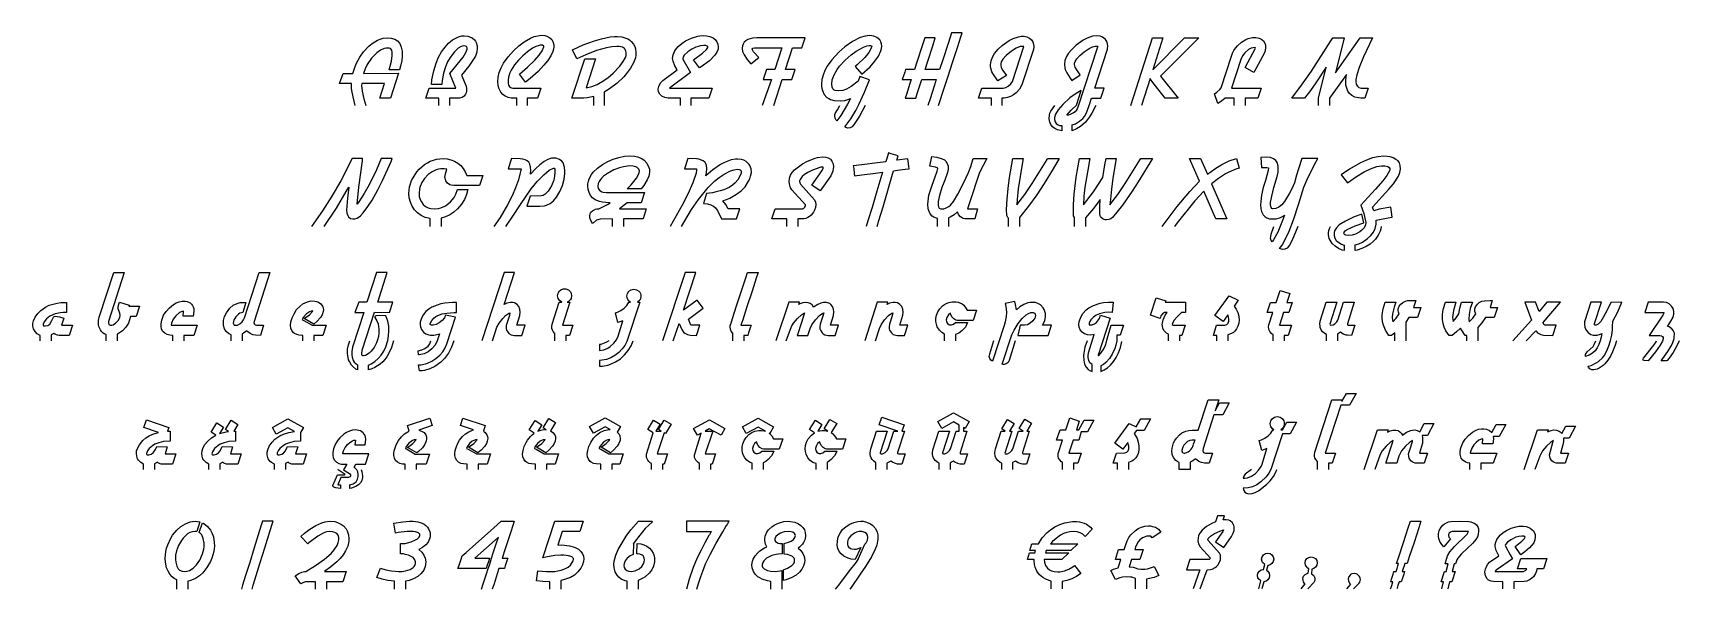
# Model space of a CAD drawing. Extents: x -637 to 1030, y 49 to 612.
import ezdxf

# ---------------------------------------------------------------- set-up
doc = ezdxf.new("R2010")
doc.units = 0
doc.header["$LTSCALE"] = 6.669376
doc.header["$MEASUREMENT"] = 0

msp = doc.modelspace()

# ---------------------------------------------------------------- linework, layer by layer
at = {"linetype": 'Continuous'}
for points in [[(-310.859615, 537.951868), (-313.127203, 546.888832), (-314.327691, 553.291433), (-314.66116, 555.692408), (-314.861241, 560.227584), (-326.73273, 560.227584), (-323.331348, 570.565117), (-313.327284, 570.565117), (-310.926309, 577.567962), (-309.52574, 580.90265), (-306.191052, 586.971782), (-302.456202, 592.373976), (-297.120701, 598.042946), (-293.652625, 600.910778), (-288.383818, 604.045384), (-284.582274, 605.579341), (-282.514767, 606.179585), (-278.446448, 606.579747), (-274.444822, 606.246278), (-270.910053, 605.179178), (-268.042221, 603.44514), (-265.908021, 600.77739), (-264.374065, 597.242621), (-263.440352, 593.107608), (-263.440352, 588.105576), (-263.907208, 583.503706), (-265.107696, 577.768043), (-266.041409, 574.299967), (-276.71241, 574.299967), (-274.311435, 582.970156), (-273.577804, 588.839207), (-273.51111, 592.107201), (-274.04466, 594.174708), (-275.378535, 595.708664), (-276.71241, 596.175521), (-279.513548, 596.242214), (-281.714442, 595.775358), (-285.382599, 594.04132), (-289.11745, 591.37357), (-294.45295, 585.904682), (-298.721351, 579.702162), (-300.988939, 575.23368), (-302.722977, 570.565117), (-267.108509, 570.631811), (-275.378535, 545.488263), (-286.11623, 545.488263), (-281.247586, 560.227584), (-304.390321, 560.227584), (-304.457014, 558.360159), (-303.990158, 552.691189), (-302.25612, 544.888019), (-300.188614, 537.951868)], [(-226.15854, 537.951868), (-226.15854, 545.488263), (-239.563986, 545.488263), (-236.162604, 555.692408), (-208.95155, 555.692408), (-215.15407, 570.298342), (-201.748624, 586.905088), (-199.01418, 591.573651), (-197.680305, 595.175114), (-197.613611, 596.442296), (-197.746998, 597.175927), (-198.213855, 597.776171), (-199.147567, 598.176333), (-201.281768, 598.376415), (-203.816131, 597.709477), (-206.617268, 595.975439), (-210.5522, 592.307283), (-214.753907, 586.705007), (-217.354964, 582.169831), (-219.489164, 577.167799), (-221.423283, 570.898586), (-222.95724, 563.228803), (-223.357402, 559.293871), (-233.561548, 559.293871), (-233.228079, 564.095822), (-231.427347, 573.166173), (-229.093066, 580.835956), (-226.492009, 586.838394), (-223.424096, 592.240589), (-219.95602, 597.04254), (-216.354557, 601.110859), (-212.352932, 604.378853), (-207.817756, 607.046604), (-205.416781, 607.913622), (-203.015805, 608.447172), (-200.481443, 608.647254), (-196.87998, 608.180397), (-192.611579, 606.44636), (-190.14391, 604.378853), (-189.143503, 603.111672), (-188.409872, 601.711103), (-187.542853, 598.376415), (-187.476159, 596.242214), (-187.876322, 592.173895), (-189.276891, 588.105576), (-192.344804, 582.836769), (-195.812879, 577.834737), (-203.415968, 568.630998), (-198.680711, 557.693221), (-198.280548, 555.292246), (-198.347242, 552.424414), (-198.680711, 550.957151), (-199.280955, 549.489889), (-200.748218, 547.55577), (-202.682337, 546.155201), (-205.150006, 545.554957), (-215.620926, 545.488263), (-215.620926, 537.951868)], [(-147.259822, 537.951868), (-147.259822, 545.488263), (-152.995485, 545.554957), (-156.196786, 546.155201), (-158.997924, 547.355688), (-161.398899, 549.223114), (-163.466406, 551.557395), (-165.600606, 555.625715), (-166.334237, 558.693628), (-166.601012, 562.028316), (-166.134156, 566.89696), (-165.000362, 571.565523), (-163.199631, 576.234086), (-160.665268, 580.835956), (-155.930011, 587.438638), (-150.794591, 593.307689), (-145.259009, 598.376415), (-139.723427, 602.644815), (-133.320826, 606.379666), (-129.786057, 607.846929), (-124.317169, 609.047416), (-122.316356, 609.180804), (-118.981668, 608.847335), (-116.847468, 608.180397), (-113.846248, 606.44636), (-111.912129, 604.712322), (-110.644948, 602.778203), (-109.777929, 599.443515), (-109.711235, 597.509396), (-110.111398, 595.175114), (-110.778335, 592.840833), (-112.912536, 588.305657), (-115.847061, 583.770481), (-119.91538, 578.768449), (-125.784431, 572.632623), (-133.720989, 565.496391), (-138.456246, 561.694847), (-144.658765, 569.764792), (-136.322045, 576.700943), (-129.185813, 583.837175), (-124.650637, 589.172676), (-121.782806, 593.307689), (-119.91538, 597.57609), (-119.848687, 598.176333), (-121.182562, 599.043352), (-123.783619, 599.043352), (-124.784025, 598.909965), (-128.052019, 597.642783), (-131.320013, 596.042133), (-136.388739, 592.507364), (-141.123996, 588.505738), (-145.459091, 584.037256), (-149.52741, 579.101918), (-152.928792, 573.766417), (-154.195973, 571.031973), (-155.663236, 566.630185), (-156.196786, 563.562272), (-156.196786, 560.761134), (-155.596542, 558.493546), (-154.462748, 556.759508), (-153.595729, 556.159265), (-152.528629, 555.825796), (-151.194754, 555.692408), (-122.849906, 555.692408), (-126.184594, 545.488263), (-136.722208, 545.488263), (-136.722208, 537.951868)], [(-69.294817, 537.951868), (-69.294817, 547.288995), (-75.897499, 545.955119), (-79.298881, 545.621651), (-91.437145, 545.488263), (-78.365168, 585.371132), (-67.627473, 585.371132), (-77.16468, 556.092571), (-71.295629, 557.359752), (-65.893435, 559.427259), (-60.824709, 562.228397), (-55.15574, 566.096635), (-49.620157, 570.898586), (-42.950781, 577.834737), (-39.416012, 582.5033), (-37.215118, 586.705007), (-36.681568, 588.70582), (-36.481487, 590.773326), (-36.948343, 593.307689), (-38.348912, 595.641971), (-40.416419, 596.975846), (-43.551025, 597.642783), (-46.018694, 597.776171), (-51.220808, 597.309315), (-56.289533, 596.442296), (-66.493679, 593.641158), (-77.298068, 589.439451), (-86.5685, 585.17105), (-90.970289, 594.508177), (-79.965818, 599.376821), (-68.761267, 603.44514), (-61.625034, 605.646035), (-52.821458, 607.446766), (-48.486364, 607.846929), (-45.485144, 607.913622), (-41.083356, 607.446766), (-36.814956, 606.379666), (-34.814143, 605.512647), (-33.013411, 604.378853), (-31.346067, 602.978284), (-29.078479, 600.177146), (-27.744604, 597.842865), (-26.944279, 595.375196), (-26.61081, 591.37357), (-26.744198, 588.905901), (-27.211054, 586.438232), (-29.078479, 581.169425), (-32.079699, 575.700536), (-36.081324, 570.298342), (-38.949156, 567.030348), (-45.751919, 560.627747), (-53.288314, 554.825389), (-58.757203, 551.557395), (-58.757203, 537.951868)], [(18.474172, 537.951868), (18.474172, 545.488263), (6.002438, 545.554957), (2.467669, 546.155201), (-0.333469, 547.55577), (-2.467669, 549.556582), (-3.734851, 551.890864), (-4.135013, 554.491921), (-3.601463, 557.359752), (-1.800732, 560.894522), (0.466856, 563.228803), (15.272871, 574.299967), (12.871896, 578.368287), (10.937777, 583.03685), (10.537614, 585.571213), (11.00447, 589.306063), (12.405039, 592.774139), (13.405446, 594.508177), (16.13989, 597.709477), (19.741353, 600.77739), (23.542897, 603.378447), (29.612029, 606.312972), (35.947937, 608.247091), (38.015443, 608.647254), (42.083763, 608.847335), (44.684819, 608.713948), (48.352976, 607.980316), (51.554276, 606.44636), (53.755171, 604.779016), (55.355821, 602.644815), (56.422921, 600.110452), (56.75639, 597.442702), (56.556308, 595.241808), (55.422515, 592.040508), (53.355008, 588.972595), (47.752732, 583.437012), (39.5494, 577.234493), (37.815362, 576.100699), (31.546148, 584.237338), (40.816581, 591.173489), (44.751513, 594.708258), (46.218776, 596.775764), (46.285469, 597.709477), (44.217963, 598.64319), (42.083763, 598.843271), (38.682381, 598.376415), (34.080511, 597.04254), (30.012192, 595.175114), (26.010566, 592.507364), (22.34241, 588.972595), (21.275309, 587.371944), (20.875147, 585.504519), (21.008534, 584.904275), (21.008534, 584.970969), (28.611623, 571.498829), (7.403007, 555.692408), (50.55387, 555.692408), (47.219182, 545.488263), (28.945092, 545.488263), (28.945092, 537.951868)], [(113.045923, 537.951868), (121.449337, 564.295903), (131.186626, 564.295903), (134.521314, 574.633436), (124.784025, 574.633436), (131.78687, 596.308908), (141.324077, 596.308908), (144.658765, 606.579747), (95.638852, 606.513053), (91.570532, 606.179585), (86.835276, 604.979097), (84.634381, 603.645222), (83.033731, 602.044572), (81.899937, 600.24384), (81.166306, 598.309721), (80.966225, 596.108827), (81.433081, 592.640751), (82.900344, 589.306063), (86.101644, 584.6375), (89.836495, 580.102324), (97.706358, 586.504925), (92.504245, 592.307283), (91.303757, 594.308095), (91.17037, 595.10842), (91.70392, 596.042133), (93.371264, 596.308908), (121.049174, 596.308908), (114.04633, 574.633436), (105.642916, 574.633436), (102.374922, 564.295903), (110.711642, 564.295903), (101.307821, 537.951868)], [(205.416781, 537.951868), (199.947892, 527.414254), (195.012554, 520.011247), (192.27811, 516.543171), (190.277297, 515.542765), (188.009709, 515.27599), (185.875509, 515.742846), (184.941796, 516.34309), (190.877541, 524.546422), (196.079654, 533.149917), (199.214261, 539.152356), (204.749843, 551.557395), (209.751875, 563.962435), (200.147974, 567.563898), (198.280548, 562.828641), (191.411091, 557.293059), (186.675834, 554.491921), (182.940984, 553.224739), (178.939358, 552.824577), (175.004426, 553.291433), (174.070714, 553.624902), (172.803532, 554.825389), (172.003207, 556.492733), (171.603044, 559.62734), (172.269982, 563.895741), (174.137407, 569.231242), (177.138627, 574.433355), (179.672989, 577.834737), (185.408653, 584.10395), (191.477785, 589.506145), (196.546511, 593.174301), (203.749437, 597.242621), (207.284206, 598.509802), (209.551794, 598.843271), (211.019057, 598.709884), (212.152851, 597.976252), (211.352525, 595.375196), (209.218325, 591.640345), (205.150006, 586.504925), (197.480223, 579.168612), (195.479411, 577.501268), (202.015399, 569.631404), (210.5522, 577.36788), (215.354151, 582.836769), (218.955614, 587.972188), (221.556671, 593.240995), (222.156915, 595.842052), (222.356996, 598.10964), (222.156915, 600.377228), (221.489977, 602.444734), (220.222796, 604.378853), (217.28827, 606.846522), (214.353745, 608.247091), (212.152851, 608.713948), (209.885263, 608.847335), (207.684369, 608.713948), (205.416781, 608.313785), (200.348055, 606.779828), (192.611579, 602.778203), (185.00849, 597.309315), (178.872664, 591.973814), (171.936513, 584.370725), (167.201256, 577.90143), (164.666893, 573.366255), (162.866162, 568.831079), (161.732368, 564.22921), (161.398899, 559.760728), (161.465593, 557.49314), (161.799062, 555.158858), (162.332612, 553.091352), (164.133343, 549.356501), (166.867788, 546.288588), (168.601825, 545.0881), (170.469251, 544.154388), (174.204101, 543.087288), (180.606702, 542.620431), (185.075184, 543.287369), (187.943016, 544.154388), (190.744154, 545.288182), (187.742934, 539.352437), (180.873477, 527.88111), (176.871852, 522.478916), (176.071526, 523.279241), (175.004426, 525.346748), (174.737651, 527.681029), (174.871039, 528.814823), (175.271201, 529.948617), (177.672177, 533.55008), (179.873071, 537.951868)], [(265.841327, 606.579747), (263.161226, 598.29737), (258.183896, 582.915813), (255.503795, 574.633436)], [(276.579023, 606.579747), (273.795176, 606.579747), (268.625174, 606.579747), (265.841327, 606.579747)], [(266.24149, 574.633436), (268.921591, 582.915813), (273.898922, 598.29737), (276.579023, 606.579747)], [(279.713629, 537.951868), (281.04731, 542.026799), (284.486803, 552.53583), (289.189782, 566.905321), (294.313924, 582.561633), (299.016904, 596.931124), (302.456396, 607.440155), (303.790077, 611.515085)], [(292.985688, 611.515085), (289.856021, 601.953176), (284.043784, 584.195345), (280.914117, 574.633436)], [(303.790077, 611.515085), (300.988939, 611.515085), (295.786826, 611.515085), (292.985688, 611.515085)], [(333.402106, 537.951868), (333.402106, 545.488263), (320.330129, 545.488263), (323.598124, 555.692408), (345.206902, 555.692408), (347.874652, 556.292652), (350.475709, 557.759915), (352.943378, 559.894115), (354.610722, 562.295091), (366.082049, 597.709477), (364.414705, 597.909558), (362.680667, 597.709477), (358.545654, 596.042133), (353.810397, 592.97422), (348.274815, 588.572432), (344.940127, 584.837581), (343.272783, 582.103137), (342.87262, 580.635875), (342.805926, 578.43498), (343.339476, 576.367474), (344.940127, 573.566336), (348.54159, 568.49761), (339.871401, 562.962028), (334.802675, 570.565117), (333.935656, 572.232461), (332.93525, 575.76723), (332.601781, 577.501268), (332.535087, 579.301999), (333.001944, 583.236931), (334.335819, 587.105169), (336.403325, 590.706632), (340.271564, 594.975033), (344.406577, 598.64319), (351.542809, 603.778609), (355.411047, 605.846116), (360.746548, 607.713541), (363.547686, 608.180397), (366.682292, 608.113704), (369.350043, 607.51346), (371.884406, 606.179585), (373.885219, 604.445547), (375.285788, 602.444734), (376.086113, 600.110452), (376.352888, 597.776171), (375.886031, 594.774952), (364.348011, 558.893709), (361.947036, 554.692002), (358.47896, 551.023845), (355.611128, 548.822951), (352.676603, 547.155607), (349.60869, 546.088507), (346.407389, 545.554957), (343.873027, 545.488263), (343.873027, 537.951868)], [(439.17841, 537.951868), (435.043396, 530.34878), (432.709115, 526.613929), (428.574102, 521.345122), (423.57207, 516.809946), (419.637138, 514.342277), (415.23535, 512.408158), (415.23535, 518.410596), (418.43665, 519.477697), (422.771745, 522.078753), (425.973045, 524.946585), (427.707083, 527.080785), (429.574508, 530.548861), (432.375646, 538.218643), (434.643234, 545.488263), (444.380523, 545.488263), (447.715211, 555.692408), (437.977922, 555.692408), (450.983205, 595.175114), (451.24998, 598.309721), (451.049899, 600.577309), (450.249574, 602.844897), (448.849005, 604.845709), (446.848192, 606.579747), (445.180848, 607.580154), (443.44681, 608.247091), (439.778653, 608.647254), (435.710334, 608.180397), (430.374833, 606.246278), (426.439901, 604.178772), (419.303669, 599.043352), (414.034862, 594.241402), (411.367112, 591.106795), (409.299605, 587.572026), (407.899036, 583.637094), (407.43218, 579.702162), (407.832342, 576.167393), (408.232505, 574.366661), (409.766461, 570.965279), (413.101149, 565.82986), (414.901881, 563.362191), (423.438682, 568.964467), (419.837219, 574.099886), (418.169875, 576.767636), (417.569631, 579.502081), (417.703019, 580.969343), (418.103181, 582.436606), (419.770525, 585.17105), (423.105213, 588.839207), (427.507002, 592.44067), (432.509034, 595.842052), (435.64364, 597.509396), (438.511472, 598.243027), (440.645672, 598.243027), (441.045835, 598.10964), (440.845754, 597.242621), (420.971013, 536.284524), (420.304076, 534.550486), (419.370363, 533.01653), (418.169875, 531.682655), (416.635919, 530.482167), (413.234537, 528.814823), (411.500499, 528.41466), (409.633074, 528.281273), (414.034862, 533.416692), (419.703832, 538.418724), (424.439089, 553.224739), (419.170282, 550.356908), (412.834374, 545.755038), (405.698142, 539.21905), (400.962885, 533.683468), (398.361828, 529.415067), (397.161341, 525.880298), (397.161341, 523.879485), (397.828278, 521.611897), (398.895379, 519.944553), (400.429335, 518.677372), (402.363454, 517.877046), (404.764429, 517.676965), (404.764429, 512.408158), (400.229254, 513.475258), (397.628197, 514.74244), (395.427303, 516.476477), (393.693265, 518.677372), (392.492778, 521.345122), (391.959228, 524.546422), (392.092615, 528.347967), (392.426084, 530.415473), (393.493184, 532.416286), (397.561503, 537.951868)], [(474.526102, 537.951868), (496.401656, 606.579747), (507.139351, 606.513053), (496.868512, 574.299967), (528.881517, 606.44636), (543.354063, 606.44636), (504.805069, 567.763979), (522.612303, 545.354876), (509.473633, 545.354876), (495.801412, 562.628559), (494.067374, 565.496391), (485.263798, 537.951868)], [(579.301999, 537.951868), (579.301999, 545.488263), (570.231648, 545.488263), (566.563491, 542.553738), (562.561866, 539.952681), (559.227178, 550.023439), (561.694847, 551.690783), (564.696066, 554.291839), (565.963247, 556.092571), (576.434168, 587.972188), (577.567962, 590.973407), (578.968531, 593.774545), (580.702568, 596.242214), (582.636687, 598.509802), (586.838394, 602.177959), (591.173489, 604.845709), (593.441076, 605.779422), (597.909558, 606.779828), (601.177553, 606.846522), (604.512241, 606.246278), (607.313379, 604.845709), (608.914029, 603.511834), (610.447985, 601.044165), (610.981535, 599.110046), (611.114923, 596.975846), (610.648067, 593.307689), (609.981129, 591.306876), (599.243434, 571.498829), (590.239776, 576.367474), (600.977471, 596.175521), (600.577309, 596.842458), (598.376415, 596.508989), (596.642377, 596.108827), (593.907933, 594.708258), (590.039695, 591.506957), (587.772107, 588.439044), (586.104763, 584.770888), (576.700943, 555.692408), (606.713135, 555.692408), (603.378447, 545.488263), (590.439857, 545.488263), (590.439857, 537.951868)], [(664.736706, 537.951868), (664.8034, 545.488263), (672.539876, 576.767636), (662.135649, 560.961215), (656.533373, 553.158045), (650.664323, 545.488263), (637.592346, 545.488263), (647.529716, 558.626934), (657.600474, 572.966092), (677.275133, 603.378447), (679.275946, 606.579747), (690.547191, 606.579747), (681.743615, 571.298748), (707.02055, 606.579747), (719.225508, 606.579747), (710.288544, 587.438638), (705.820062, 576.567555), (703.419087, 568.964467), (702.618762, 564.362597), (702.552068, 562.295091), (702.95223, 559.694034), (704.219412, 557.559834), (705.686675, 556.42604), (707.954262, 555.759102), (714.957107, 555.625715), (711.622419, 545.488263), (707.5541, 545.554957), (705.353206, 545.755038), (701.551661, 546.622057), (698.550442, 548.08932), (696.216161, 550.090132), (694.482123, 552.624495), (693.214941, 555.492327), (692.48131, 558.693628), (692.281229, 562.295091), (692.748085, 567.697285), (693.148248, 569.56471), (675.874564, 545.621651), (675.874564, 537.951868)], [(246.500137, 574.633436), (245.635588, 571.953335), (244.029998, 566.976004), (243.165449, 564.295903)], [(255.503795, 574.633436), (253.169513, 574.633436), (248.834419, 574.633436), (246.500137, 574.633436)], [(280.914117, 574.633436), (277.110103, 574.633436), (270.045504, 574.633436), (266.24149, 574.633436)], [(243.165449, 564.295903), (245.499731, 564.295903), (249.834825, 564.295903), (252.169107, 564.295903)], [(252.169107, 564.295903), (250.561046, 559.419848), (247.574648, 550.364318), (245.966587, 545.488263)], [(256.704282, 545.488263), (258.312343, 550.364318), (261.298741, 559.419848), (262.906802, 564.295903)], [(262.906802, 564.295903), (266.710816, 564.295903), (273.775415, 564.295903), (277.579429, 564.295903)], [(277.579429, 564.295903), (275.348893, 557.465968), (271.20647, 544.781803), (268.975934, 537.951868)], [(245.966587, 545.488263), (248.750434, 545.488263), (253.920435, 545.488263), (256.704282, 545.488263)], [(-342.472458, 415.635512), (-330.000724, 434.243071), (-319.99666, 450.916511), (-317.528991, 455.451687), (-318.796173, 444.180442), (-319.863273, 432.175565), (-319.396417, 429.040958), (-318.529398, 426.573289), (-317.86246, 425.439495), (-315.794954, 423.772151), (-313.460672, 423.171907), (-311.393165, 423.171907), (-308.925496, 423.972232), (-305.724196, 426.439901), (-302.923058, 429.374427), (-298.121107, 435.910415), (-293.852707, 442.37971), (-287.916962, 452.583855), (-283.181705, 462.054369), (-274.511516, 481.39556), (-273.377722, 484.263391), (-284.648968, 484.263391), (-289.517612, 472.925452), (-296.787232, 457.719275), (-301.789264, 449.049086), (-307.258152, 440.645672), (-309.125578, 438.044616), (-307.191459, 455.518381), (-303.723383, 482.195885), (-303.456608, 484.263391), (-313.927528, 484.263391), (-325.66563, 461.920982), (-334.602594, 446.314642), (-344.206495, 431.508627), (-355.210966, 415.635512)], [(-235.095504, 415.635512), (-235.095504, 423.505376), (-240.230924, 424.772557), (-244.232549, 426.639983), (-247.767318, 429.241039), (-250.835231, 432.509034), (-253.3029, 436.243884), (-255.103632, 440.24551), (-256.170732, 444.580604), (-256.504201, 449.11578), (-256.370813, 452.450468), (-255.837263, 455.718462), (-255.036938, 458.919763), (-253.903144, 461.987676), (-252.435882, 464.988895), (-248.567644, 470.791252), (-246.099974, 473.525696), (-243.432224, 476.060059), (-240.69778, 478.194259), (-237.829948, 480.061684), (-234.895423, 481.595641), (-231.82751, 482.729435), (-228.626209, 483.596454), (-225.358215, 484.06331), (-221.956833, 484.263391), (-217.955208, 483.996616), (-214.153663, 483.129597), (-210.5522, 481.729028), (-207.084125, 479.728216), (-204.082906, 477.193853), (-201.548543, 474.326021), (-199.481036, 470.991333), (-197.880386, 467.256483), (-181.673802, 467.256483), (-184.941796, 456.985644), (-208.151225, 456.985644), (-211.08575, 457.052337), (-213.820195, 457.385806), (-215.087376, 457.785969), (-217.421658, 459.386619), (-219.155695, 461.920982), (-220.022714, 464.388651), (-220.156102, 465.589139), (-219.622552, 468.857133), (-218.088595, 473.525696), (-221.023121, 474.059246), (-224.357809, 473.925859), (-226.625396, 473.59239), (-228.892984, 472.992146), (-233.161385, 471.058027), (-237.096317, 468.123501), (-240.69778, 464.321957), (-243.432224, 460.253638), (-245.232956, 455.985237), (-245.833199, 453.717649), (-246.300056, 449.11578), (-246.033281, 445.914479), (-245.232956, 443.046648), (-243.89908, 440.378897), (-242.031655, 437.977922), (-239.764067, 435.977109), (-237.163011, 434.57654), (-234.228485, 433.709521), (-230.960491, 433.442746), (-226.492009, 433.909603), (-224.357809, 434.443153), (-220.289489, 436.243884), (-218.288676, 437.444372), (-214.553826, 440.645672), (-210.885669, 445.04746), (-209.084938, 448.182067), (-207.3509, 453.184099), (-196.87998, 453.184099), (-198.147161, 447.848598), (-200.348055, 442.846566), (-203.349274, 438.044616), (-207.284206, 433.50944), (-211.152444, 430.041364), (-215.220764, 427.30692), (-219.489164, 425.239414), (-223.957646, 423.905539), (-223.957646, 415.635512)], [(-158.464374, 415.635512), (-150.527816, 426.973452), (-143.658359, 437.844534), (-132.653889, 453.584262), (-126.65145, 461.053963), (-120.048768, 467.790033), (-114.57988, 472.52529), (-110.178092, 474.592796), (-109.377766, 474.65949), (-108.91091, 473.525696), (-108.644135, 470.324396), (-108.977604, 466.522851), (-109.911316, 462.387838), (-112.245598, 456.585481), (-115.513592, 451.383368), (-118.448118, 448.382148), (-120.515624, 447.114967), (-122.783212, 446.514723), (-133.92107, 446.448029), (-137.189064, 436.110497), (-123.9837, 436.110497), (-119.38183, 436.577353), (-117.314324, 437.110903), (-113.446086, 438.911635), (-110.044704, 441.646079), (-107.176872, 445.180848), (-103.642103, 450.916511), (-101.041046, 457.119031), (-99.373702, 463.388244), (-98.506684, 469.190602), (-98.506684, 471.458189), (-99.106927, 475.793284), (-100.507496, 479.861603), (-101.64129, 481.595641), (-104.175653, 483.52976), (-107.643729, 484.59686), (-109.711235, 484.796941), (-112.245598, 484.59686), (-115.913755, 483.463066), (-119.515218, 481.462253), (-124.117087, 478.060872), (-128.185407, 474.259327), (-133.587601, 468.390276), (-133.187439, 472.191821), (-133.320826, 475.793284), (-134.054458, 478.661116), (-135.254945, 480.795316), (-136.922289, 482.195885), (-138.989796, 483.062904), (-141.324077, 483.729841), (-143.791747, 484.130004), (-152.595323, 484.263391), (-155.930011, 474.059246), (-142.991421, 474.059246), (-145.592478, 462.654613), (-148.46031, 454.784749), (-151.794998, 447.181661), (-156.663642, 437.444372), (-164.06665, 424.572476), (-170.669332, 415.635512)], [(-50.420483, 415.635512), (-50.420483, 423.171907), (-63.025603, 423.105213), (-66.560372, 421.838032), (-69.761673, 419.437057), (-70.695386, 418.503344), (-72.36273, 421.637951), (-73.229748, 424.439089), (-73.42983, 426.173126), (-73.029667, 428.574102), (-72.36273, 429.974671), (-70.695386, 431.575321), (-67.76086, 432.97589), (-66.093516, 433.309359), (-64.226091, 433.442746), (-55.422515, 437.977922), (-52.621377, 439.645266), (-57.156552, 439.845347), (-60.357853, 440.24551), (-63.49246, 440.979141), (-68.027635, 442.646485), (-70.561998, 444.447217), (-72.562811, 446.848192), (-74.163461, 449.916105), (-75.097174, 452.917324), (-75.497336, 456.452093), (-75.297255, 458.919763), (-74.830399, 461.387432), (-74.030074, 463.721713), (-71.562404, 468.256889), (-69.828367, 470.457783), (-65.559966, 474.592796), (-60.557934, 478.260953), (-55.222433, 481.262172), (-49.753545, 483.729841), (-43.951188, 485.530573), (-38.282218, 486.797754), (-32.81333, 487.064529), (-27.944685, 486.664367), (-24.943466, 485.997429), (-20.808453, 484.396779), (-18.340784, 482.796129), (-15.472952, 479.594828), (-13.538833, 475.393121), (-13.005283, 473.525696), (-12.938589, 470.124314), (-13.672221, 466.656239), (-15.272871, 462.654613), (-18.80764, 456.985644), (-21.408697, 453.584262), (-35.48108, 453.584262), (-31.612842, 457.585887), (-26.07726, 464.388651), (-23.876366, 468.123501), (-23.209428, 470.257702), (-23.142735, 472.058433), (-23.809672, 473.525696), (-25.477016, 475.326428), (-26.677504, 475.993365), (-29.345254, 476.726996), (-33.080105, 476.927078), (-39.282625, 476.060059), (-43.217556, 475.059652), (-49.019914, 472.858758), (-55.489208, 469.390683), (-59.42414, 466.389464), (-61.224872, 464.72212), (-62.692134, 462.988082), (-63.892622, 461.053963), (-64.759641, 459.05315), (-65.159804, 456.252012), (-64.826335, 454.051118), (-63.692541, 452.383774), (-61.224872, 450.783124), (-59.757609, 450.249574), (-56.422921, 449.849411), (-17.873928, 449.849411), (-21.275309, 439.645266), (-35.547774, 439.645266), (-43.417638, 433.442746), (-16.13989, 433.442746), (-19.407884, 423.171907), (-39.282625, 423.171907), (-39.282625, 415.635512)], [(19.474578, 415.635512), (29.745417, 432.709115), (36.881649, 442.91326), (46.552244, 455.118218), (53.021539, 461.520819), (57.690102, 465.25567), (62.625441, 468.590358), (69.161429, 471.858352), (72.762892, 472.992146), (75.897499, 473.459002), (77.965005, 473.325615), (79.032106, 472.925452), (79.899124, 471.791658), (80.099206, 470.857946), (80.032512, 469.590764), (78.365168, 465.989301), (76.431049, 462.854694), (73.896686, 459.786781), (71.028854, 457.252419), (67.76086, 455.184912), (62.291972, 452.783937), (58.557121, 451.516755), (54.755577, 450.516349), (50.887339, 449.782717), (44.951594, 449.11578), (41.6836, 438.778247), (45.685226, 438.444778), (49.086607, 437.644453), (51.754358, 436.310578), (53.888558, 434.443153), (55.555902, 432.242259), (58.423734, 427.173533), (60.157772, 423.171907), (75.163868, 423.171907), (78.565249, 433.442746), (66.893841, 433.442746), (64.492866, 437.844534), (61.424953, 441.579385), (65.026416, 442.846566), (68.561185, 444.380523), (75.363949, 448.182067), (80.032512, 451.650143), (83.90075, 455.85185), (87.435519, 461.320738), (88.636007, 463.788407), (89.503026, 466.389464), (90.236657, 470.124314), (90.036576, 473.792471), (88.769395, 477.32724), (88.102457, 478.461034), (85.034544, 481.328866), (82.766956, 482.662741), (80.299287, 483.463066), (76.431049, 483.863229), (74.230155, 483.796535), (69.694979, 482.929516), (63.092297, 480.461847), (58.957284, 478.194259), (51.08742, 472.925452), (44.017882, 466.923014), (44.751513, 469.790845), (45.018288, 474.192634), (44.684819, 477.393934), (43.8178, 479.861603), (43.217556, 480.86201), (41.483519, 482.195885), (37.015037, 483.729841), (34.547368, 484.130004), (25.943873, 484.263391), (22.609185, 474.059246), (34.147205, 473.992552), (34.614061, 473.859165), (34.814143, 472.925452), (34.347286, 469.657458), (31.012598, 459.786781), (25.943873, 448.248761), (20.274903, 437.244291), (7.869864, 415.635512)], [(126.051206, 415.635512), (126.051206, 423.171907), (110.911723, 423.171907), (114.246411, 433.442746), (141.991015, 433.50944), (143.391584, 434.109684), (144.458684, 435.310172), (145.125622, 436.71074), (145.259009, 437.444372), (131.386707, 452.583855), (129.986138, 454.851443), (128.852344, 458.652988), (128.585569, 461.254044), (128.985732, 464.455345), (130.052832, 467.456564), (131.720176, 470.257702), (133.987764, 472.792065), (139.323265, 477.127159), (142.191096, 478.994584), (147.193128, 481.595641), (154.996298, 484.663554), (157.130499, 485.330492), (162.399306, 486.064123), (165.6673, 485.797348), (168.134969, 485.13041), (170.269169, 483.729841), (171.936513, 481.595641), (173.070307, 478.994584), (173.403776, 476.126753), (173.270388, 474.259327), (172.670145, 471.724964), (171.736432, 469.190602), (170.602638, 466.85632), (159.864943, 451.583449), (151.461529, 457.519194), (161.932449, 472.325208), (162.866162, 474.459409), (163.132937, 475.793284), (160.598574, 475.593203), (152.19516, 472.591983), (147.39321, 470.191008), (144.058522, 468.056808), (141.790934, 466.122689), (139.59004, 463.254857), (138.989796, 461.320738), (139.256571, 459.653394), (139.990202, 458.452906), (154.262667, 442.713179), (155.263073, 440.112122), (155.529848, 437.777841), (155.19638, 434.776621), (154.262667, 431.975484), (153.328954, 430.108058), (150.794591, 426.906758), (149.193941, 425.639576), (147.39321, 424.572476), (145.459091, 423.772151), (143.458278, 423.305295), (137.189064, 423.171907), (137.189064, 415.635512)], [(229.226453, 490.065748), (228.534814, 487.766049), (227.250342, 483.495178), (226.558703, 481.195478)], [(239.030436, 487.064529), (236.488663, 487.842623), (231.768226, 489.287655), (229.226453, 490.065748)], [(237.696561, 482.729435), (238.04238, 483.853348), (238.684616, 485.940616), (239.030436, 487.064529)], [(248.634337, 484.196698), (245.798617, 483.816296), (240.532281, 483.109836), (237.696561, 482.729435)], [(250.034906, 474.059246), (249.671796, 476.687474), (248.997448, 481.568469), (248.634337, 484.196698)], [(278.646529, 415.635512), (278.646529, 423.638764), (276.645716, 424.239007), (274.911679, 425.039332), (273.444416, 426.106433), (271.443603, 428.507408), (270.243116, 430.84169), (269.44279, 433.50944), (269.042628, 438.178003), (269.509484, 444.380523), (270.109728, 447.448436), (272.97756, 456.452093), (278.579836, 471.524883), (279.246773, 474.326021), (279.246773, 474.792877), (276.779104, 475.526509), (270.910053, 476.660303), (272.97756, 486.530979), (278.179673, 485.730654), (283.381786, 484.196698), (285.916149, 482.929516), (287.116637, 481.862416), (288.717287, 479.394747), (289.517612, 476.660303), (289.517612, 473.59239), (288.917368, 470.391089), (286.182924, 462.454532), (283.315092, 454.918137), (280.714036, 446.98158), (279.446854, 440.912447), (279.313467, 437.244291), (279.780323, 435.510253), (280.647342, 434.176378), (282.247992, 433.50944), (285.115824, 433.576134), (286.849862, 434.04299), (290.251244, 435.910415), (291.851894, 437.244291), (294.9865, 440.979141), (299.321595, 448.248761), (304.857177, 458.919763), (310.259372, 470.324396), (312.660347, 476.393528), (315.061322, 484.263391), (328.800237, 484.263391), (321.330536, 470.324396), (311.193084, 439.378491), (309.325659, 433.442746), (319.46311, 433.442746), (316.461891, 423.171907), (307.92509, 423.171907), (306.32444, 423.305295), (304.857177, 423.705457), (302.189427, 425.239414), (300.188614, 427.573695), (298.988126, 430.30814), (295.520051, 427.373614), (291.7852, 425.17272), (289.784387, 424.239007), (289.784387, 415.635512)], [(350.67579, 415.635512), (350.67579, 424.038926), (349.942159, 424.772557), (349.008446, 426.77337), (348.808365, 432.909196), (349.208527, 443.180035), (350.275628, 454.117812), (351.876278, 465.25567), (355.144272, 484.263391), (365.481805, 484.263391), (364.748173, 480.595235), (360.479773, 453.784343), (359.412673, 443.046648), (359.079204, 437.644453), (367.149149, 448.115373), (374.61885, 459.05315), (389.825027, 483.52976), (390.22519, 484.263391), (401.896598, 484.263391), (396.027547, 474.059246), (386.823808, 459.119844), (379.354107, 447.581823), (371.084081, 436.110497), (361.813648, 424.839251), (361.813648, 415.635512)], [(417.436244, 415.635512), (417.436244, 424.772557), (416.702612, 426.23982), (416.369144, 428.040552), (416.369144, 437.977922), (417.102775, 448.382148), (419.303669, 465.455751), (422.571663, 484.263391), (433.109277, 484.263391), (430.908383, 472.725371), (428.173939, 455.251606), (427.040145, 446.448029), (426.506595, 437.644453), (436.644047, 450.783124), (446.247948, 465.25567), (448.382148, 477.86079), (449.582636, 484.263391), (459.786781, 484.263391), (456.452093, 464.522038), (454.918137, 453.317487), (453.584262, 439.978735), (453.450874, 437.644453), (461.520819, 448.115373), (468.99052, 459.05315), (484.196698, 483.52976), (484.59686, 484.263391), (496.401656, 484.263391), (482.129191, 460.920575), (475.926671, 451.24998), (466.122689, 437.177597), (456.185318, 424.839251), (454.384587, 423.438682), (452.250387, 422.571663), (449.982799, 422.238195), (448.715617, 422.304888), (446.448029, 423.105213), (444.51391, 424.572476), (443.846973, 425.506189), (443.44681, 426.639983), (443.246729, 428.040552), (443.246729, 435.376865), (443.580198, 442.91326), (436.644047, 433.709521), (428.574102, 424.305701), (428.574102, 415.635512)], [(506.205638, 415.635512), (521.411816, 435.710334), (534.217018, 451.116593), (544.087694, 461.320738), (534.150324, 484.263391), (545.288182, 484.263391), (552.090945, 468.45697), (559.560646, 474.059246), (566.89696, 478.461034), (574.366661, 482.129191), (581.702975, 484.463473), (584.304031, 474.592796), (580.835956, 473.59239), (573.966499, 470.657864), (570.498423, 468.790439), (563.495578, 464.18857), (556.359346, 458.652988), (571.765604, 423.171907), (560.627747, 423.171907), (548.422788, 451.316674), (539.485825, 441.712772), (521.611897, 419.303669), (518.877453, 415.635512)], [(643.728172, 415.635512), (638.059202, 401.896598), (635.324758, 396.761178), (632.790395, 393.559878), (630.722888, 392.492778), (628.388607, 392.226003), (626.254406, 392.826246), (625.320694, 393.42649), (627.721669, 396.627791), (631.389826, 403.030392), (634.924595, 410.700174), (639.459771, 422.371582), (644.861965, 438.711553), (649.73061, 455.3183), (652.998604, 462.387838), (661.001855, 478.861197), (663.869687, 484.263391), (647.863185, 484.263391), (644.395109, 473.859165), (642.527684, 467.523258), (640.460177, 459.786781), (637.725733, 453.784343), (635.324758, 449.182474), (630.189338, 440.979141), (627.454894, 437.644453), (624.587062, 435.310172), (621.585843, 433.909603), (618.51793, 433.442746), (617.317443, 433.776215), (616.650505, 434.776621), (616.183649, 437.044209), (616.183649, 439.845347), (617.250749, 446.314642), (619.518337, 455.118218), (622.853025, 466.32277), (623.720044, 470.724558), (623.986819, 474.259327), (623.853431, 476.79369), (622.786331, 480.32846), (621.319068, 482.262579), (618.984787, 484.06331), (616.050261, 485.263798), (612.515492, 485.597267), (606.312972, 485.397185), (606.846522, 475.19304), (612.515492, 475.393121), (614.049448, 475.059652), (613.71598, 472.258515), (610.981535, 462.254451), (608.780641, 455.118218), (606.97991, 447.248355), (606.112891, 441.045835), (605.91281, 437.644453), (606.312972, 433.376052), (606.97991, 430.84169), (608.58056, 427.440308), (610.18121, 425.572883), (612.382104, 424.239007), (615.183242, 423.438682), (618.51793, 423.171907), (621.652537, 423.438682), (626.121019, 424.772557), (628.855463, 426.106433), (630.189338, 426.973452), (628.321913, 421.704644), (623.453268, 409.966543), (619.251562, 402.163373), (617.650911, 400.029172), (616.650505, 401.496435), (616.183649, 403.297167), (616.250342, 405.431367), (616.650505, 407.698955), (619.451643, 415.635512)], [(728.162472, 415.635512), (727.762309, 413.234537), (727.095372, 410.966949), (725.094559, 406.631855), (722.293421, 402.763617), (720.692771, 400.962885), (717.024614, 397.828278), (712.889601, 395.160528), (708.487812, 393.159715), (703.952637, 391.759146), (701.685049, 391.29229), (701.685049, 397.027953), (705.4199, 398.161747), (709.088056, 399.829091), (714.223476, 403.297167), (717.558164, 406.298386), (720.225914, 409.833155), (722.026646, 413.701393), (723.027052, 417.9031), (723.16044, 421.637951), (723.027052, 422.038113), (735.098623, 424.439089), (739.367023, 425.17272), (737.833067, 435.243478), (726.228353, 432.97589), (720.626077, 431.575321), (719.225508, 435.176784), (735.965642, 453.250793), (740.500817, 458.853069), (745.569543, 466.456157), (747.036806, 470.391089), (747.63705, 473.659084), (747.370275, 477.393934), (746.569949, 479.861603), (745.236074, 481.92911), (743.168568, 483.52976), (740.300736, 484.997023), (737.299517, 485.930735), (734.098216, 486.464285), (730.896916, 486.664367), (725.227946, 486.264204), (719.292202, 484.930329), (713.156376, 482.862822), (707.087244, 480.061684), (696.016079, 473.659084), (687.746053, 467.723339), (694.08196, 459.653394), (703.152312, 466.189382), (710.955482, 470.857946), (717.424776, 473.925859), (723.827377, 476.193446), (728.362553, 476.993772), (732.03071, 476.927078), (734.765154, 476.193446), (736.232417, 475.19304), (736.765967, 474.259327), (736.83266, 472.458596), (736.699273, 471.791658), (733.898135, 467.323176), (729.696428, 461.654207), (722.560196, 453.517568), (707.420712, 437.244291), (710.7554, 428.774183), (712.756213, 419.570444), (712.289357, 417.36955), (710.822094, 414.301637), (708.421119, 411.70058), (706.487, 410.166624), (702.285293, 407.96573), (698.817217, 406.89863), (695.215754, 406.498467), (692.48131, 406.89863), (691.080741, 407.632261), (690.480497, 408.699361), (690.680579, 409.766461), (691.747679, 411.100337), (693.881879, 412.700987), (701.751743, 416.169062), (710.488625, 419.236975), (708.554506, 428.107245), (700.951418, 425.372801), (692.081148, 421.104401), (685.678547, 417.169469), (682.744021, 414.301637), (681.009983, 411.233724), (680.543127, 409.633074), (680.40974, 406.831936), (681.009983, 404.497654), (682.677327, 401.496435), (684.277978, 399.895785), (687.879441, 397.761585), (690.547191, 396.827872), (690.547191, 391.29229), (688.613072, 391.759146), (684.878221, 393.293103), (681.47684, 395.560691), (678.542314, 398.361828), (676.34142, 401.629823), (675.541095, 403.430554), (675.007545, 405.29798), (674.74077, 407.298792), (674.74077, 409.299605), (675.074239, 411.367112), (675.741176, 413.501312), (676.741583, 415.635512)], [(226.558703, 481.195478), (217.99967, 480.071565), (202.104324, 477.984297), (193.545292, 476.860384)], [(193.545292, 476.860384), (193.891111, 474.232156), (194.533347, 469.351161), (194.879167, 466.722932)], [(194.879167, 466.722932), (202.227831, 467.708518), (215.87535, 469.538891), (223.224015, 470.524477)], [(223.224015, 470.524477), (221.496913, 464.816024), (217.37844, 451.203561), (212.462843, 434.956428), (208.34437, 421.343965), (206.617268, 415.635512)], [(217.755126, 415.635512), (219.482228, 421.49656), (223.600701, 435.472904), (228.516298, 452.154348), (232.634771, 466.130692), (234.361873, 471.99174)], [(234.361873, 471.99174), (238.425252, 472.52776), (245.971527, 473.523226), (250.034906, 474.059246)], [(-563.295497, 299.988532), (-563.295497, 306.191052), (-565.096228, 306.991377), (-566.696879, 308.058477), (-568.030754, 309.392353), (-569.097854, 310.859615), (-570.631811, 314.394385), (-570.965279, 316.328504), (-570.965279, 320.263436), (-570.231648, 323.664817), (-555.559021, 368.94988), (-544.821325, 368.94988), (-560.827828, 319.329723), (-560.961215, 318.129235), (-560.427665, 316.328504), (-559.227178, 315.661566), (-557.359752, 315.72826), (-556.092571, 316.061729), (-553.691596, 317.595685), (-550.75707, 320.796986), (-549.223114, 323.664817), (-548.956339, 325.532243), (-549.356501, 327.933218), (-550.957151, 332.335006), (-551.023845, 333.535494), (-550.623683, 336.069857), (-549.756664, 338.870995), (-540.019375, 335.803082), (-540.28615, 334.936063), (-529.415067, 334.936063), (-532.683061, 324.59853), (-538.6855, 324.59853), (-539.419131, 320.997067), (-540.686312, 317.662379), (-543.220675, 313.727447), (-546.755444, 310.05929), (-550.75707, 307.258152), (-552.157639, 306.591215), (-552.157639, 299.988532)], [(-436.577353, 299.988532), (-436.577353, 305.924277), (-439.378491, 307.191459), (-441.512691, 309.125578), (-443.313423, 312.060103), (-444.313829, 315.394791), (-444.51391, 317.795766), (-444.313829, 320.463517), (-443.246729, 324.59853), (-441.445997, 328.33338), (-437.911228, 332.868556), (-434.443153, 335.803082), (-430.441527, 337.737201), (-427.440308, 338.470832), (-421.704644, 338.670913), (-424.705864, 328.533462), (-426.306514, 328.266687), (-427.84047, 327.733137), (-429.307733, 326.866118), (-431.975484, 324.131674), (-433.042584, 322.597717), (-433.776215, 320.997067), (-434.443153, 317.86246), (-434.04299, 316.461891), (-433.442746, 315.794954), (-431.508627, 315.594872), (-430.174752, 315.861647), (-427.773777, 317.062135), (-425.572883, 318.996254), (-423.972232, 321.197148), (-423.105213, 323.197961), (-408.099117, 368.94988), (-397.361422, 368.94988), (-413.301231, 319.46311), (-413.501312, 317.795766), (-413.101149, 316.661972), (-412.234131, 316.061729), (-410.833562, 315.594872), (-403.697329, 315.594872), (-406.965324, 305.390727), (-411.833968, 305.457421), (-414.635106, 306.057665), (-417.236163, 307.124765), (-419.570444, 308.792109), (-420.637544, 309.859209), (-424.172314, 307.458234), (-425.439495, 306.85799), (-425.439495, 299.988532)], [(-272.243928, 299.988532), (-274.178047, 293.052381), (-277.112573, 286.516393), (-278.913304, 283.581868), (-280.914117, 280.980811), (-283.115011, 278.579836), (-285.58268, 276.378941), (-288.250431, 274.511516), (-291.118262, 272.844172), (-294.186175, 271.443603), (-297.45417, 270.309809), (-297.45417, 275.311841), (-294.719725, 276.512329), (-290.984875, 278.913304), (-287.583493, 281.84783), (-284.582274, 285.315905), (-282.047911, 289.384225), (-279.980404, 293.652625), (-277.846204, 300.322001), (-277.112573, 304.923871), (-276.779104, 309.725821), (-277.045879, 314.794547), (-278.046285, 319.729885), (-280.113792, 325.13208), (-286.583087, 325.398855), (-289.584306, 325.065386), (-290.851487, 324.465142), (-291.118262, 324.06498), (-291.118262, 323.53143), (-289.050756, 320.130048), (-287.850268, 316.995441), (-287.116637, 311.726634), (-287.116637, 307.658315), (-287.516799, 304.323627), (-288.317124, 300.988939), (-289.384225, 297.787638), (-291.718506, 293.185769), (-294.653032, 289.250837), (-296.92062, 287.183331), (-300.388695, 285.115824), (-302.522895, 284.51558), (-303.389914, 284.648968), (-304.190239, 285.449293), (-304.390321, 286.783168), (-303.790077, 290.384631), (-291.451731, 328.733543), (-276.112166, 328.533462), (-272.777478, 338.870995), (-288.183737, 338.870995), (-278.446448, 368.94988), (-289.317531, 368.94988), (-299.05482, 338.870995), (-307.191459, 338.870995), (-311.326472, 328.533462), (-302.322814, 328.533462), (-313.59406, 293.452544), (-314.461078, 288.917368), (-314.461078, 285.58268), (-314.12761, 283.181705), (-313.060509, 280.047098), (-312.060103, 278.179673), (-308.592028, 275.445229), (-308.592028, 270.309809), (-310.459453, 271.243522), (-313.527366, 273.777885), (-314.861241, 275.311841), (-316.862054, 278.779917), (-317.662379, 280.714036), (-318.596092, 284.849049), (-318.862867, 286.983249), (-318.729479, 291.385037), (-317.929154, 295.786826), (-316.395197, 299.988532)], [(-172.003207, 299.988532), (-167.401338, 313.727447), (-165.067056, 317.795766), (-161.465593, 322.531023), (-158.664455, 325.332161), (-155.72993, 327.399668), (-154.195973, 328.133299), (-154.729523, 325.532243), (-158.130905, 315.394791), (-158.197599, 313.860835), (-158.064211, 312.193491), (-157.597355, 310.659534), (-156.863724, 309.258965), (-155.263073, 307.39154), (-153.128873, 305.990971), (-151.461529, 305.524115), (-149.660797, 305.390727), (-142.324484, 305.390727), (-138.989796, 315.594872), (-147.326516, 315.594872), (-144.258603, 325.532243), (-143.925134, 328.933624), (-144.258603, 331.801456), (-145.259009, 334.5359), (-147.059741, 336.736794), (-149.660797, 338.137363), (-151.194754, 338.670913), (-153.795811, 338.804301), (-157.397274, 337.937282), (-159.99833, 336.736794), (-149.52741, 368.94988), (-160.265105, 368.94988), (-182.807596, 299.988532)], [(11.00447, 299.988532), (17.273684, 317.395604), (19.941434, 311.259778), (21.675472, 308.658721), (22.742572, 307.658315), (25.477016, 306.257746), (28.411542, 305.524115), (34.614061, 305.390727), (38.015443, 315.594872), (30.012192, 315.594872), (29.011786, 315.861647), (26.477423, 321.730698), (41.550212, 332.868556), (35.414387, 341.138582), (21.608778, 330.80105), (33.88043, 368.94988), (23.142735, 368.94988), (0.133388, 299.988532)], [(69.36151, 316.862054), (71.123293, 322.279188), (75.324466, 335.196969), (80.33877, 350.614965), (84.539943, 363.532746), (86.301725, 368.94988)], [(97.039421, 368.94988), (95.236022, 363.400959), (90.935608, 350.168918), (85.802856, 334.375835), (81.502442, 321.143793), (79.699043, 315.594872)], [(86.301725, 368.94988), (89.085572, 368.94988), (94.255574, 368.94988), (97.039421, 368.94988)], [(-108.844216, 299.988532), (-108.844216, 307.324846), (-110.51156, 309.258965), (-111.311885, 310.659534), (-111.778742, 312.193491), (-111.912129, 314.260997), (-111.378579, 316.862054), (-104.375734, 338.870995), (-101.64129, 338.870995), (-103.908878, 340.538339), (-105.442835, 342.805926), (-105.842997, 344.073108), (-105.976385, 345.473677), (-105.842997, 346.874246), (-105.442835, 348.141427), (-103.908878, 350.409015), (-102.841778, 351.342728), (-100.374109, 352.343134), (-98.97354, 352.476522), (-97.506277, 352.343134), (-94.971914, 351.342728), (-92.971101, 349.341915), (-92.370858, 348.141427), (-91.904001, 345.473677), (-92.370858, 342.805926), (-92.971101, 341.605439), (-94.971914, 339.604626), (-96.172402, 338.870995), (-93.504652, 338.870995), (-100.907659, 315.594872), (-90.703514, 315.594872), (-94.038202, 305.390727), (-97.706358, 305.390727), (-97.706358, 299.988532)], [(-54.155333, 299.988532), (-56.422921, 298.454576), (-58.690509, 297.320782), (-62.291972, 296.253682), (-63.625847, 296.053601), (-63.625847, 290.117856), (-59.224059, 290.851487), (-55.222433, 292.518831), (-52.68807, 294.119482), (-49.153301, 297.320782), (-46.418857, 300.788858), (-44.684819, 304.590402), (-39.749481, 320.196742), (-44.8849, 318.329316), (-47.485957, 328.266687), (-45.285063, 328.866931), (-41.883681, 330.534275), (-38.615687, 332.801862), (-35.747855, 335.603), (-33.747043, 338.870995), (-32.27978, 338.870995), (-33.680349, 340.071482), (-35.214305, 342.33907), (-35.614468, 343.606252), (-35.747855, 345.00682), (-35.614468, 346.474083), (-35.214305, 347.741265), (-33.680349, 350.008852), (-31.412761, 351.542809), (-30.14558, 351.942972), (-28.745011, 352.076359), (-27.277748, 351.942972), (-25.943873, 351.542809), (-23.676285, 350.008852), (-22.742572, 348.941752), (-22.142328, 347.741265), (-21.80886, 346.474083), (-21.675472, 345.00682), (-22.142328, 342.33907), (-22.742572, 341.138582), (-25.076854, 338.870995), (-22.742572, 338.870995), (-35.747855, 299.254901), (-37.815362, 295.253276), (-40.549806, 291.585119), (-43.884494, 288.183737), (-47.88612, 285.04913), (-52.087827, 282.648155), (-56.422921, 281.047505), (-60.824709, 280.180486), (-63.625847, 279.980404), (-63.49246, 274.178047), (-60.624628, 274.311435), (-55.089046, 275.311841), (-52.354602, 276.17886), (-47.219182, 278.579836), (-42.417231, 281.714442), (-38.148831, 285.58268), (-34.41398, 289.917775), (-31.479455, 294.786419), (-29.278561, 299.988532)], [(618.651318, 299.988532), (618.651318, 306.257746), (617.517524, 306.924684), (615.516711, 309.125578), (614.716386, 310.526147), (614.24953, 312.060103), (614.116142, 313.994222), (614.516305, 316.195116), (618.584624, 328.533462), (612.715573, 328.533462), (616.183649, 338.804301), (621.919312, 338.804301), (625.78755, 350.875871), (635.524839, 347.674571), (632.657007, 338.804301), (638.125896, 338.804301), (634.791208, 328.533462), (629.322319, 328.533462), (625.120612, 315.594872), (637.392264, 315.594872), (634.12427, 305.390727), (629.789176, 305.390727), (629.789176, 299.988532)], [(-630.055951, 299.988532), (-630.055951, 305.390727), (-632.990476, 306.924684), (-635.258064, 309.258965), (-636.725327, 312.126797), (-637.392264, 314.727853), (-637.392264, 317.395604), (-636.858714, 319.99666), (-635.19137, 323.731511), (-632.390232, 327.599749), (-629.522401, 330.600968), (-624.520369, 334.069044), (-620.785518, 335.803082), (-616.91728, 337.070263), (-612.982348, 337.937282), (-608.980723, 338.537526), (-603.44514, 338.804301), (-603.44514, 328.533462), (-606.646441, 328.466768), (-609.914435, 328.133299), (-614.78308, 327.132893), (-620.11858, 324.798611), (-623.519962, 322.130861), (-625.987631, 319.129642), (-627.121425, 316.661972), (-627.121425, 315.528179), (-626.521181, 314.861241), (-624.853837, 314.861241), (-622.319475, 315.461485), (-620.385356, 316.862054), (-618.117768, 320.263436), (-616.583811, 323.931592), (-615.716792, 324.531836), (-614.449611, 324.731917), (-610.314598, 323.998286), (-606.246278, 322.731105), (-608.513866, 315.594872), (-597.442702, 315.594872), (-600.710696, 305.390727), (-610.781454, 305.390727), (-612.382104, 305.524115), (-615.116548, 306.457827), (-616.250342, 307.258152), (-618.918093, 305.924277), (-618.918093, 299.988532)], [(-495.534637, 299.988532), (-495.534637, 305.390727), (-498.802631, 305.457421), (-501.470381, 306.124358), (-503.871357, 307.458234), (-505.805476, 309.325659), (-507.072657, 311.793328), (-507.606207, 314.394385), (-507.606207, 316.995441), (-506.872576, 320.796986), (-505.005151, 325.732324), (-502.537482, 329.667256), (-499.202794, 333.335412), (-495.134474, 336.6701), (-492.266643, 338.337444), (-489.265423, 339.404545), (-486.19751, 339.938095), (-483.196291, 339.938095), (-481.328866, 339.604626), (-478.127565, 338.137363), (-476.79369, 337.003569), (-475.72659, 335.736388), (-474.926265, 334.269125), (-474.392715, 332.601781), (-474.259327, 329.800643), (-474.926265, 324.798611), (-485.263798, 324.798611), (-484.730248, 329.800643), (-486.19751, 329.600562), (-489.065342, 328.400074), (-492.800193, 325.13208), (-495.267862, 321.730698), (-497.135287, 317.595685), (-497.468756, 315.72826), (-497.468756, 315.594872), (-470.991333, 315.594872), (-474.392715, 305.390727), (-484.396779, 305.390727), (-484.396779, 299.988532)], [(-363.881155, 299.988532), (-363.881155, 305.390727), (-367.616005, 305.457421), (-370.217062, 306.124358), (-372.551343, 307.258152), (-373.618444, 308.058477), (-375.219094, 310.259372), (-376.152806, 312.727041), (-376.486275, 315.394791), (-376.086113, 318.92956), (-374.818931, 323.131267), (-372.951506, 327.332974), (-370.283756, 331.467987), (-367.149149, 334.735981), (-363.881155, 337.136957), (-359.345979, 339.404545), (-355.411047, 340.20487), (-352.009665, 340.071482), (-350.008852, 339.604626), (-348.208121, 338.870995), (-345.740452, 337.270344), (-344.006414, 335.002756), (-343.40617, 333.268719), (-343.206089, 331.267906), (-343.272783, 329.600562), (-344.406577, 326.265874), (-346.140614, 323.53143), (-349.875465, 319.396417), (-353.010072, 316.728666), (-362.613973, 322.330942), (-357.278472, 326.265874), (-354.410641, 329.333787), (-353.810397, 330.200806), (-355.611128, 329.934031), (-357.345166, 329.333787), (-360.346385, 327.332974), (-363.547686, 323.53143), (-364.481398, 321.864086), (-364.614786, 321.130454), (-362.880748, 320.530211), (-354.544028, 315.594872), (-340.271564, 315.594872), (-343.672945, 305.390727), (-352.743297, 305.390727), (-352.743297, 299.988532)], [(-211.08575, 299.788451), (-213.420032, 293.319156), (-216.487945, 287.383412), (-218.35537, 284.582274), (-220.489571, 281.981217), (-224.224421, 278.31306), (-230.360247, 273.977966), (-235.428973, 271.510297), (-240.69778, 269.909647), (-243.298836, 269.509484), (-245.966587, 269.376097), (-246.700218, 275.578616), (-244.365937, 275.64531), (-239.897455, 276.445635), (-237.629867, 277.112573), (-233.361466, 279.113386), (-229.159759, 281.914524), (-225.424909, 285.249212), (-222.290302, 288.850675), (-219.889327, 292.652219), (-218.088595, 296.787232), (-209.418406, 323.664817), (-219.42247, 325.932405), (-220.689652, 323.131267), (-223.023933, 320.463517), (-225.891765, 318.195929), (-228.959678, 316.528585), (-232.094285, 315.661566), (-233.628241, 315.594872), (-234.962116, 316.395197), (-235.095504, 317.32891), (-233.42816, 320.530211), (-231.093878, 323.064573), (-229.293147, 324.398449), (-227.158947, 325.532243), (-222.757158, 327.066199), (-218.088595, 327.999912), (-210.685588, 328.533462), (-208.484694, 328.533462), (-208.484694, 338.670913), (-212.419626, 338.670913), (-220.289489, 337.870588), (-224.091034, 337.136957), (-227.825884, 336.069857), (-233.228079, 333.935656), (-236.429379, 331.934844), (-239.297211, 329.467174), (-241.831574, 326.332568), (-243.832387, 322.731105), (-245.099568, 318.596092), (-245.299649, 316.528585), (-244.96618, 313.860835), (-243.89908, 311.193084), (-241.898268, 308.592028), (-239.297211, 306.85799), (-236.295992, 305.79089), (-234.762035, 305.457421), (-231.29396, 305.457421), (-226.558703, 306.524521), (-225.62499, 306.924684), (-228.29274, 298.788045), (-230.360247, 295.053194), (-233.42816, 291.651812), (-237.229704, 288.650593), (-241.23133, 286.716474), (-246.099974, 285.716068), (-246.833606, 285.649374), (-247.367156, 289.784387), (-243.498918, 290.584712), (-240.297617, 291.985281), (-237.163011, 294.386257), (-235.428973, 296.853926), (-234.228485, 299.988532)], [(125.58435, 299.988532), (131.053238, 314.260997), (133.054051, 317.795766), (136.922289, 322.531023), (140.923915, 326.265874), (143.991828, 328.133299), (143.191503, 324.931999), (137.589227, 307.991784), (136.788902, 305.390727), (147.593291, 305.390727), (149.794185, 312.393572), (151.528223, 315.995035), (155.129686, 321.130454), (159.331393, 325.332161), (162.599387, 327.733137), (163.5331, 328.133299), (162.599387, 324.931999), (159.99833, 316.862054), (159.531474, 313.860835), (159.664861, 312.126797), (160.131718, 310.59284), (161.865756, 307.858396), (163.132937, 306.791296), (164.6002, 305.990971), (166.267544, 305.524115), (168.068275, 305.390727), (175.137814, 305.390727), (178.405808, 315.594872), (170.402557, 315.594872), (173.337082, 325.332161), (173.670551, 329.200399), (173.403776, 331.934844), (172.536757, 334.5359), (170.869413, 336.603407), (169.668925, 337.470426), (166.534319, 338.670913), (164.800281, 338.804301), (163.333018, 338.737607), (160.465187, 337.937282), (157.530661, 336.603407), (153.328954, 333.802269), (151.728304, 336.269938), (149.927572, 337.670507), (147.793372, 338.404138), (144.658765, 338.670913), (142.324484, 338.204057), (139.523346, 337.337038), (138.189471, 336.603407), (139.05649, 338.870995), (128.185407, 338.870995), (114.913348, 299.988532)], [(215.887701, 299.988532), (219.889327, 312.393572), (221.623364, 315.995035), (225.224828, 321.130454), (229.293147, 325.332161), (232.627835, 327.733137), (233.561548, 328.133299), (232.827916, 325.13208), (230.22686, 316.862054), (229.693309, 313.860835), (229.826697, 312.126797), (230.293553, 310.59284), (232.094285, 307.858396), (234.028404, 306.32444), (236.429379, 305.524115), (238.296804, 305.390727), (245.433037, 305.390727), (248.834419, 315.594872), (240.564392, 315.594872), (243.565612, 325.66563), (243.89908, 328.933624), (243.565612, 331.801456), (242.565205, 334.5359), (240.764474, 336.736794), (238.230111, 338.137363), (235.762442, 338.804301), (233.761629, 338.804301), (230.160166, 337.870588), (227.75919, 336.736794), (228.492822, 338.870995), (217.755126, 338.870995), (205.150006, 299.988532)], [(286.049537, 299.988532), (286.049537, 306.591215), (283.115011, 308.325252), (280.714036, 310.792922), (278.513142, 314.12761), (277.646123, 316.595279), (277.24596, 319.263029), (277.24596, 322.46433), (277.912898, 325.932405), (279.246773, 329.267093), (281.31428, 332.335006), (283.98203, 335.136144), (286.916556, 337.337038), (290.117856, 338.737607), (293.585932, 339.471238), (297.654251, 339.404545), (299.788451, 338.937688), (303.656689, 337.136957), (305.324033, 335.869775), (307.92509, 332.668475), (308.925496, 330.80105), (318.195929, 330.80105), (314.794547, 320.263436), (298.654657, 320.263436), (298.788045, 320.463517), (297.520863, 320.796986), (295.253276, 322.130861), (293.38585, 324.131674), (292.252056, 326.599343), (291.985281, 327.999912), (289.784387, 326.132486), (288.250431, 323.598124), (287.650187, 320.997067), (287.983656, 318.92956), (288.850675, 317.395604), (290.18455, 316.328504), (291.051569, 315.995035), (293.052381, 315.995035), (295.053194, 316.661972), (297.054007, 318.262623), (309.258965, 318.262623), (308.325252, 315.928341), (306.991377, 313.794141), (303.523302, 309.859209), (300.455389, 307.591621), (297.120701, 306.124358), (297.120701, 299.988532)], [(357.41186, 299.988532), (351.476115, 279.780323), (350.342321, 277.979592), (348.474896, 276.579023), (346.340696, 275.912085), (345.273596, 275.845391), (344.273189, 276.045473), (354.010478, 305.79089), (356.278066, 310.792922), (360.479773, 317.395604), (364.548092, 322.531023), (368.483024, 326.065793), (371.084081, 327.666443), (373.418362, 328.466768), (375.819338, 328.400074), (376.953132, 327.933218), (377.753457, 326.932812), (377.953538, 325.532243), (377.82015, 324.06498), (377.353294, 322.664411), (375.485869, 319.99666), (372.751425, 317.662379), (369.816899, 316.128422), (366.949068, 315.594872), (362.680667, 315.594872), (360.212998, 305.390727), (390.892127, 305.390727), (394.226815, 315.594872), (385.023076, 315.594872), (386.356952, 317.995848), (387.424052, 320.463517), (388.157683, 324.265061), (388.090989, 327.666443), (387.624133, 329.667256), (386.890502, 331.534681), (385.823402, 333.335412), (382.95557, 336.203244), (381.221532, 337.270344), (378.086925, 338.470832), (374.685544, 338.804301), (372.48465, 338.670913), (370.350449, 338.270751), (366.215436, 336.603407), (362.280504, 334.135738), (358.745735, 331.134518), (357.94541, 336.736794), (357.278472, 339.738013), (347.274408, 337.537119), (347.607877, 336.603407), (348.408202, 332.268312), (348.608284, 328.666849), (348.274815, 324.331755), (347.407796, 319.196335), (346.274002, 315.19471), (334.469206, 279.313467), (332.801862, 280.380567), (331.734762, 282.114605), (331.267906, 284.115418), (331.668068, 286.64978), (335.803082, 300.055226)], [(430.374833, 299.988532), (428.173939, 293.319156), (426.973452, 287.450106), (426.706676, 284.849049), (426.840064, 280.24718), (427.773777, 276.378941), (429.241039, 273.244335), (431.37524, 270.910053), (433.909603, 269.376097), (435.310172, 268.842547), (435.310172, 275.778698), (433.242665, 277.712817), (432.108871, 279.913711), (431.308546, 282.91493), (431.241852, 284.51558), (431.642015, 287.716881), (437.511066, 306.124358), (433.709521, 305.590808), (430.574915, 305.924277), (427.707083, 306.85799), (425.239414, 308.45864), (423.371988, 310.993003), (422.371582, 313.527366), (422.038113, 316.128422), (422.438276, 319.396417), (424.305701, 324.531836), (426.039739, 327.533055), (429.441121, 331.3346), (432.175565, 333.335412), (436.910822, 335.736388), (443.513504, 337.937282), (446.98158, 338.60422), (451.916918, 339.004382), (456.585481, 338.870995), (455.85185, 328.666849), (451.916918, 328.733543), (448.115373, 328.466768), (442.779873, 327.132893), (439.578572, 325.799018), (436.644047, 323.798205), (433.976296, 321.063761), (433.109277, 319.529804), (432.509034, 317.86246), (432.242259, 316.061729), (433.709521, 315.928341), (435.443559, 316.061729), (437.777841, 316.928748), (439.71196, 318.529398), (442.713179, 322.597717), (444.047054, 325.865711), (453.784343, 322.731105), (441.646079, 285.315905), (441.646079, 284.849049), (441.912854, 284.782355), (444.180442, 287.316718), (447.114967, 291.851894), (448.782311, 295.319969), (449.849411, 298.854739), (450.18288, 300.65547), (454.784749, 315.861647), (467.323176, 315.861647), (463.921795, 305.590808), (460.387025, 305.590808), (460.587107, 302.78967), (460.387025, 299.788451), (459.453313, 295.386663), (458.452906, 292.051975), (455.85185, 286.383005), (452.917324, 282.047911), (449.449249, 277.979592), (446.914886, 275.912085), (444.180442, 274.644904), (444.180442, 268.842547), (447.581823, 270.309809), (450.916511, 272.510703), (454.117812, 275.311841), (457.185725, 278.846611), (459.853475, 282.981624), (462.187757, 287.783574), (464.055182, 293.185769), (465.322364, 299.254901)], [(512.608239, 299.988532), (512.608239, 306.524521), (510.67412, 307.658315), (508.473226, 309.792515), (507.139351, 312.393572), (506.605801, 314.994628), (506.472413, 316.26181), (506.539107, 317.86246), (507.339432, 321.130454), (509.473633, 325.732324), (511.341058, 328.533462), (508.873389, 328.466768), (506.605801, 327.199587), (505.138538, 325.13208), (504.204826, 322.46433), (494.53423, 325.66563), (500.2032, 343.40617), (510.007183, 340.20487), (509.473633, 338.870995), (529.881923, 338.870995), (529.881923, 328.533462), (525.946991, 328.533462), (521.478509, 324.131674), (518.610678, 320.596904), (517.143415, 318.329316), (516.609865, 316.528585), (517.343496, 315.661566), (529.481761, 315.594872), (526.147073, 305.390727), (523.746097, 305.390727), (523.746097, 299.988532)], [(561.694847, 299.988532), (561.694847, 305.390727), (558.226771, 305.390727), (561.494765, 315.594872), (569.898179, 315.661566), (571.898992, 316.395197), (573.232867, 317.662379), (573.833111, 319.663192), (573.833111, 322.397636), (573.63303, 323.798205), (572.766011, 326.065793), (568.030754, 319.46311), (559.760728, 325.465549), (574.099886, 345.406983), (583.303625, 340.871807), (579.168612, 335.06945), (581.302812, 331.934844), (582.903462, 328.533462), (583.837175, 324.798611), (584.170644, 320.997067), (583.903869, 317.662379), (583.103544, 314.66116), (581.769668, 312.060103), (579.902243, 309.725821), (578.43498, 308.391946), (576.700943, 307.258152), (572.832705, 305.857583), (572.832705, 299.988532)], [(672.673263, 299.988532), (672.673263, 306.32444), (670.005513, 307.991784), (668.871719, 309.058884), (667.137681, 311.726634), (666.537437, 313.327284), (666.203969, 314.994628), (666.137275, 316.728666), (666.537437, 319.863273), (672.539876, 338.870995), (683.277571, 338.870995), (676.274726, 316.79536), (676.34142, 316.195116), (677.208439, 315.594872), (679.609414, 316.128422), (681.276758, 316.995441), (683.344265, 319.062948), (684.211284, 320.863679), (690.147028, 338.870995), (700.751336, 338.870995), (693.948573, 317.062135), (693.948573, 316.195116), (694.748898, 315.594872), (701.618355, 315.594872), (698.216973, 305.390727), (693.948573, 305.457421), (692.814779, 305.590808), (689.680172, 306.657908), (686.945728, 308.45864), (683.811121, 306.724602), (683.811121, 299.988532)], [(742.101468, 299.988532), (742.101468, 307.858396), (738.633392, 305.390727), (735.832254, 305.390727), (732.497566, 310.526147), (730.363366, 315.528179), (729.496347, 319.196335), (729.229572, 323.464736), (729.296266, 326.265874), (730.163284, 332.068231), (732.097404, 338.870995), (743.03518, 338.870995), (741.234449, 334.00235), (739.700492, 327.332974), (739.433717, 323.398042), (739.83388, 319.129642), (743.502036, 322.864492), (746.503256, 326.999505), (745.636237, 328.933624), (745.369462, 331.001131), (745.436156, 332.268312), (746.303174, 334.802675), (747.903825, 337.003569), (750.171412, 338.737607), (752.639082, 339.938095), (755.040057, 340.538339), (763.110002, 340.538339), (760.975802, 333.735575), (768.178728, 333.735575), (764.910733, 323.464736), (756.307238, 323.464736), (753.239325, 318.862867), (753.239325, 299.988532)], [(814.797666, 299.988532), (814.797666, 305.390727), (813.197016, 305.390727), (809.395471, 311.059697), (808.595146, 312.727041), (804.460133, 308.925496), (799.924957, 305.390727), (796.923738, 305.390727), (793.789132, 309.792515), (791.921706, 313.527366), (790.854606, 317.528991), (790.38775, 321.597311), (790.38775, 326.265874), (790.721219, 329.467174), (791.321462, 332.668475), (793.188888, 338.870995), (803.859889, 338.870995), (801.525608, 330.467581), (800.525201, 323.464736), (800.992058, 319.46311), (804.059971, 323.197961), (806.727721, 326.999505), (807.794821, 333.001944), (809.528859, 338.870995), (820.533329, 338.870995), (818.332435, 332.601781), (817.198641, 326.599343), (817.065254, 321.93078), (817.398723, 319.129642), (820.933492, 322.864492), (823.934711, 326.999505), (822.934305, 329.467174), (822.867611, 332.068231), (823.534548, 334.269125), (825.602055, 337.070263), (827.402787, 338.60422), (830.070537, 339.938095), (832.804981, 340.471645), (838.407257, 340.538339), (840.541457, 340.538339), (838.407257, 333.735575), (845.943652, 333.735575), (842.54227, 323.464736), (833.872081, 323.464736), (830.137231, 317.995848), (826.002218, 313.327284), (825.935524, 299.988532)], [(875.022131, 299.988532), (884.692726, 310.05929), (886.560152, 307.991784), (890.028227, 306.124358), (892.695978, 305.457421), (902.166492, 305.390727), (905.50118, 315.594872), (893.763078, 315.594872), (892.962753, 316.26181), (892.162428, 318.529398), (909.636193, 338.870995), (896.097359, 338.870995), (888.027414, 329.467174), (884.492645, 338.870995), (873.621562, 338.870995), (880.49102, 320.596904), (861.616685, 299.988532)], [(966.392582, 299.988532), (965.125401, 295.520051), (962.524344, 288.650593), (960.390144, 284.182111), (957.789087, 280.113792), (954.654481, 276.445635), (952.920443, 274.844985), (948.985511, 272.243928), (946.784617, 271.243522), (943.449929, 270.309809), (941.382422, 270.576584), (939.581691, 271.576991), (938.247816, 273.110947), (937.914347, 274.111354), (940.848872, 274.978372), (946.050986, 277.446042), (948.318573, 278.913304), (952.186812, 282.648155), (953.854156, 284.782355), (956.5886, 289.651), (958.856188, 294.719725), (960.523532, 300.055226), (961.790713, 305.524115), (962.390957, 311.259778), (962.591038, 314.194303), (962.657732, 319.729885), (967.726458, 329.267093), (972.061552, 338.870995), (960.790307, 338.804301), (956.455212, 329.667256), (952.120118, 321.730698), (950.586161, 319.529804), (947.785023, 316.728666), (945.850904, 315.794954), (944.783804, 315.794954), (944.316948, 316.195116), (944.383642, 317.395604), (951.319793, 338.870995), (940.582097, 338.870995), (934.24619, 318.92956), (934.046109, 316.728666), (934.446271, 313.527366), (935.780147, 310.59284), (937.914347, 308.125171), (940.648791, 306.32444), (942.782991, 305.657502), (945.183967, 305.457421), (946.918004, 305.590808), (950.185999, 306.524521), (951.719955, 307.324846), (950.986324, 303.523302), (949.985917, 299.855145), (948.585348, 296.253682), (946.984698, 292.8523), (944.850498, 289.717693), (942.182748, 287.183331), (938.981447, 285.315905), (935.246596, 283.98203), (935.113209, 284.982436), (935.246596, 285.982843), (936.780553, 288.850675), (942.782991, 294.052788), (943.983479, 296.053601), (945.450742, 299.988532)], [(1029.885042, 299.988532), (1027.417373, 294.119482), (1024.015991, 288.183737), (1019.74759, 282.181299), (1017.813471, 279.980404), (1016.813065, 279.713629), (1011.877727, 279.646936), (1018.613796, 288.917368), (1022.21526, 295.119888), (1023.482441, 297.98772), (1024.749622, 302.056039), (1025.016397, 303.256527), (1025.083091, 307.124765), (1024.282766, 309.859209), (1022.615422, 312.126797), (1019.880978, 313.860835), (1018.080246, 314.461078), (1021.548322, 319.596498), (1023.749216, 323.731511), (1024.549541, 326.73273), (1024.549541, 329.400481), (1023.81591, 332.4017), (1022.281953, 335.002756), (1020.014365, 337.136957), (1017.213228, 338.470832), (1014.078621, 338.870995), (998.739056, 338.870995), (995.337674, 328.533462), (1014.345396, 328.466768), (1014.478783, 327.933218), (1013.411683, 325.66563), (999.672769, 305.390727), (1010.410464, 305.324033), (1012.211196, 304.923871), (1013.211602, 304.190239), (1013.678458, 303.189833), (1013.678458, 301.989345), (1012.944827, 299.58837), (1010.677239, 295.586744), (1005.875288, 288.850675), (998.538975, 279.646936), (994.604043, 279.780323), (993.403555, 280.180486), (993.070086, 280.847423), (993.803718, 282.448074), (1004.474719, 295.453357), (1006.809001, 298.788045), (1007.075776, 299.988532)], [(69.161429, 316.128422), (69.213302, 316.333444), (69.265175, 316.568107), (69.36151, 316.862054)], [(68.82796, 313.860835), (68.832901, 314.157251), (68.867483, 314.409205), (68.961348, 314.66116)], [(71.228936, 307.991784), (69.924702, 309.720881), (69.109556, 311.687112), (68.82796, 313.860835)], [(68.961348, 315.394791), (69.013221, 315.614633), (69.065094, 315.864117), (69.161429, 316.128422)], [(68.961348, 314.66116), (68.961348, 314.910644), (68.961348, 315.145307), (68.961348, 315.394791)], [(71.562404, 307.591621), (71.431487, 307.725009), (71.315391, 307.858396), (71.228936, 307.991784)], [(71.562404, 299.988532), (71.562404, 301.455795), (71.562404, 304.612633), (71.562404, 307.591621)], [(79.699043, 315.594872), (82.344562, 315.594872), (87.257669, 315.594872), (89.903188, 315.594872)], [(86.635194, 305.390727), (86.074473, 305.390727), (84.639322, 305.390727), (82.700262, 305.390727)], [(82.700262, 305.390727), (82.700262, 302.893416), (82.700262, 300.840731), (82.700262, 299.988532)], [(89.903188, 315.594872), (89.055931, 312.949353), (87.482452, 308.036246), (86.635194, 305.390727)], [(523.61271, 169.535538), (523.61271, 176.67177), (521.145041, 177.872258), (520.07794, 178.672583), (517.877046, 181.607108), (516.609865, 184.875103), (516.209702, 188.476566), (516.409784, 191.144316), (517.010028, 193.945454), (517.94374, 196.546511), (519.277615, 199.080874), (520.944959, 201.415155), (523.946179, 204.616456), (526.347154, 206.550575), (530.415473, 208.551388), (533.416692, 209.218325), (536.617993, 209.4851), (542.9539, 209.4851), (552.89127, 240.030842), (563.69566, 239.964148), (560.094196, 228.892984), (564.562678, 237.029623), (574.366661, 237.029623), (567.897366, 225.09144), (558.827015, 225.09144), (547.755851, 190.67746), (547.422382, 188.476566), (548.222707, 186.875916), (550.156826, 186.275672), (557.359752, 186.275672), (554.025064, 175.938139), (549.089726, 176.004833), (546.288588, 176.605076), (543.620838, 177.672177), (541.35325, 179.339521), (540.28615, 180.406621), (536.684687, 178.005645), (534.750568, 177.138627), (534.750568, 169.535538), (523.61271, 169.535538)], [(663.7363, 169.535538), (663.7363, 177.73887), (661.935568, 179.873071), (661.135243, 181.27364), (660.668387, 182.807596), (660.534999, 184.47494), (660.935162, 187.075997), (678.142152, 240.030842), (689.013235, 240.030842), (688.479684, 238.496886), (692.881473, 246.566831), (702.685455, 246.566831), (696.216161, 234.561954), (687.212503, 234.561954), (671.472776, 186.275672), (681.810308, 186.275672), (678.47562, 175.938139), (674.874157, 175.938139), (674.874157, 169.535538)], [(-525.480135, 169.602232), (-525.480135, 175.137814), (-528.147885, 176.538383), (-530.415473, 178.939358), (-531.349186, 180.406621), (-532.282899, 183.074371), (-532.549674, 185.675428), (-532.349592, 188.343178), (-531.549267, 190.944235), (-529.615148, 194.479004), (-526.080379, 198.814099), (-523.012466, 201.548543), (-519.611084, 203.749437), (-515.942927, 205.416781), (-510.14057, 207.150819), (-524.946585, 212.152851), (-522.345528, 219.755939), (-499.736344, 212.019463), (-501.003525, 208.418), (-498.535856, 208.418), (-498.535856, 198.213855), (-505.071844, 197.813692), (-509.873795, 196.746592), (-513.942115, 195.145942), (-516.409784, 193.678679), (-519.677778, 190.744154), (-521.278428, 188.409872), (-522.345528, 185.942203), (-522.278835, 185.208572), (-521.611897, 184.541634), (-520.011247, 184.541634), (-517.476884, 185.141878), (-515.542765, 186.542447), (-513.208483, 189.943828), (-511.874608, 193.011741), (-501.336994, 192.411498), (-503.604582, 185.275265), (-492.533418, 185.275265), (-495.868106, 175.004426), (-505.87217, 175.004426), (-507.47282, 175.137814), (-510.207264, 176.13822), (-511.341058, 176.871852), (-514.342277, 175.471283), (-514.342277, 169.602232)], [(-459.386619, 169.602232), (-459.386619, 175.137814), (-461.987676, 176.538383), (-464.255263, 178.939358), (-465.188976, 180.406621), (-466.055995, 183.074371), (-466.389464, 185.675428), (-466.122689, 188.343178), (-465.389057, 190.944235), (-463.454938, 194.479004), (-460.387025, 198.347242), (-456.585481, 201.748624), (-452.183693, 204.349681), (-456.852256, 207.284206), (-450.983205, 216.688026), (-444.247135, 212.486319), (-448.315455, 205.950331), (-441.646079, 207.684369), (-439.378491, 208.017837), (-442.446404, 209.951956), (-436.644047, 219.355777), (-429.841283, 215.15407), (-433.909603, 208.418), (-432.375646, 208.418), (-432.375646, 198.213855), (-438.911635, 197.813692), (-443.713585, 196.746592), (-447.781905, 195.145942), (-450.249574, 193.678679), (-453.517568, 190.744154), (-455.651768, 187.409466), (-456.185318, 185.608734), (-455.85185, 184.875103), (-455.451687, 184.541634), (-453.851037, 184.541634), (-451.316674, 185.141878), (-449.382555, 186.542447), (-447.848598, 188.476566), (-446.314642, 191.411091), (-445.714398, 193.011741), (-435.176784, 192.411498), (-437.444372, 185.275265), (-426.373208, 185.275265), (-429.707896, 175.004426), (-439.71196, 175.004426), (-441.31261, 175.137814), (-444.047054, 176.13822), (-445.180848, 176.871852), (-448.248761, 175.471283), (-448.248761, 169.602232)], [(-392.559471, 169.602232), (-392.559471, 174.937732), (-395.827466, 176.538383), (-397.027953, 177.605483), (-398.962072, 180.406621), (-400.16256, 184.341553), (-400.16256, 187.009303), (-399.62901, 189.61036), (-398.02836, 193.34521), (-395.160528, 197.280142), (-392.292696, 200.281361), (-387.290664, 203.749437), (-383.555814, 205.416781), (-378.086925, 207.084125), (-372.417956, 208.084531), (-379.087332, 211.886076), (-390.958821, 205.283393), (-394.893753, 212.152851), (-379.087332, 220.956427), (-363.347604, 212.152851), (-366.215436, 207.150819), (-366.215436, 198.213855), (-372.751425, 197.813692), (-377.553375, 196.746592), (-381.621695, 195.145942), (-384.089364, 193.678679), (-387.290664, 190.744154), (-388.958008, 188.409872), (-389.891721, 186.342365), (-389.891721, 185.208572), (-389.291477, 184.541634), (-387.690827, 184.541634), (-385.156464, 185.141878), (-383.755895, 186.008897), (-381.688388, 188.476566), (-380.154432, 191.411091), (-379.554188, 193.011741), (-369.016574, 192.411498), (-371.284162, 185.275265), (-360.212998, 185.275265), (-363.547686, 175.004426), (-373.55175, 175.004426), (-375.1524, 175.137814), (-377.886844, 176.13822), (-379.020638, 176.871852), (-381.421613, 175.671364), (-381.421613, 169.602232)], [(-260.305745, 169.602232), (-260.305745, 175.004426), (-263.173577, 175.07112), (-265.70794, 175.671364), (-268.108915, 176.871852), (-270.043034, 178.672583), (-271.310216, 181.006865), (-271.91046, 183.674615), (-271.91046, 186.475753), (-271.576991, 188.54326), (-269.642872, 194.545698), (-267.241896, 199.080874), (-264.240677, 202.815724), (-261.10607, 205.616862), (-257.771382, 207.684369), (-256.170732, 208.484694), (-258.104851, 214.020276), (-235.428973, 221.690058), (-232.89461, 214.153663), (-246.566831, 209.4851), (-243.098755, 208.151225), (-241.23133, 206.884044), (-239.563986, 204.616456), (-238.897048, 202.815724), (-238.696967, 200.814911), (-239.030436, 198.213855), (-240.69778, 194.479004), (-242.83198, 191.611172), (-246.833606, 187.676241), (-248.567644, 186.342365), (-258.104851, 191.944641), (-252.76935, 195.879573), (-249.901519, 198.947486), (-249.367969, 199.814505), (-251.1687, 199.54773), (-252.836044, 198.947486), (-254.436694, 198.080467), (-256.971057, 195.746186), (-259.572114, 192.27811), (-260.105664, 190.67746), (-258.97187, 190.410685), (-250.1016, 185.208572), (-235.829135, 185.208572), (-239.230517, 175.004426), (-249.167887, 175.004426), (-249.167887, 169.602232)], [(-197.41353, 169.602232), (-197.41353, 175.137814), (-201.281768, 175.204508), (-203.882824, 175.804751), (-206.217106, 177.005239), (-208.151225, 178.805971), (-209.418406, 181.140252), (-210.085344, 183.808003), (-210.152038, 185.475347), (-209.751875, 188.676647), (-208.484694, 192.878354), (-206.617268, 197.013367), (-205.350087, 199.214261), (-202.348868, 202.949112), (-199.214261, 205.75025), (-195.879573, 207.817756), (-192.011335, 209.418406), (-191.077622, 209.618488), (-204.416374, 214.153663), (-201.815318, 221.690058), (-179.206133, 214.020276), (-181.140252, 208.284612), (-179.339521, 207.017431), (-177.672177, 204.749843), (-177.005239, 202.949112), (-176.805158, 200.948299), (-177.20532, 198.347242), (-178.072339, 196.012961), (-179.739683, 193.278516), (-183.474534, 189.143503), (-186.675834, 186.475753), (-196.279736, 192.078029), (-190.877541, 196.012961), (-188.009709, 199.080874), (-187.476159, 199.947892), (-189.276891, 199.681117), (-190.944235, 199.080874), (-192.544885, 198.213855), (-195.145942, 195.946267), (-197.680305, 192.411498), (-198.213855, 190.877541), (-196.479817, 190.277297), (-188.209791, 185.341959), (-173.937326, 185.341959), (-177.338708, 175.137814), (-186.275672, 175.137814), (-186.275672, 169.602232)], [(-128.318794, 169.602232), (-128.318794, 175.137814), (-132.520501, 175.204508), (-135.121558, 175.804751), (-137.455839, 177.005239), (-138.52294, 177.805564), (-140.12359, 180.006458), (-141.057302, 182.474127), (-141.390771, 185.141878), (-140.990609, 188.676647), (-139.723427, 192.878354), (-137.856002, 197.013367), (-136.58882, 199.214261), (-133.587601, 202.949112), (-131.653482, 204.816537), (-129.585976, 206.350493), (-134.654701, 209.618488), (-128.785651, 219.022308), (-122.049581, 214.820601), (-126.1179, 208.351306), (-122.849906, 209.551794), (-120.248849, 209.951956), (-117.581099, 209.885263), (-120.582318, 211.752688), (-114.779961, 221.223202), (-107.977197, 217.021495), (-113.112617, 208.618081), (-110.644948, 207.017431), (-108.91091, 204.749843), (-108.243972, 202.949112), (-108.043891, 200.948299), (-108.444054, 198.347242), (-109.311073, 196.012961), (-111.04511, 193.278516), (-114.713267, 189.143503), (-117.914568, 186.475753), (-127.518469, 192.078029), (-122.116275, 196.012961), (-119.248443, 199.080874), (-118.714893, 199.947892), (-120.515624, 199.681117), (-122.182968, 199.080874), (-123.783619, 198.213855), (-126.384675, 195.946267), (-128.919038, 192.411498), (-129.452588, 190.877541), (-127.71855, 190.277297), (-119.448524, 185.341959), (-105.17606, 185.341959), (-108.577441, 175.137814), (-117.24763, 175.137814), (-117.24763, 169.602232)], [(-62.225278, 169.602232), (-62.225278, 175.137814), (-67.027229, 175.204508), (-69.628285, 175.804751), (-71.962567, 177.005239), (-73.029667, 177.805564), (-74.630317, 180.006458), (-75.56403, 182.474127), (-75.897499, 185.141878), (-75.497336, 188.676647), (-74.230155, 192.878354), (-72.36273, 197.013367), (-69.694979, 201.215074), (-66.560372, 204.483068), (-63.292378, 206.884044), (-58.690509, 209.151631), (-55.422515, 209.885263), (-52.754764, 209.951956), (-57.890184, 212.819788), (-69.761673, 206.217106), (-73.696605, 213.153257), (-57.890184, 221.956833), (-42.150456, 213.086563), (-45.485144, 207.284206), (-43.751107, 205.283393), (-43.017475, 203.749437), (-42.617313, 200.948299), (-42.684006, 199.347649), (-43.8178, 196.012961), (-45.551838, 193.278516), (-49.286689, 189.143503), (-52.421295, 186.475753), (-62.025197, 192.078029), (-56.689696, 196.012961), (-53.821864, 199.080874), (-53.22162, 199.947892), (-55.022352, 199.681117), (-56.75639, 199.080874), (-59.757609, 197.080061), (-62.958909, 193.278516), (-63.892622, 191.611172), (-64.02601, 190.877541), (-62.291972, 190.277297), (-53.955252, 185.341959), (-39.682787, 185.341959), (-43.084169, 175.137814), (-51.08742, 175.137814), (-51.08742, 169.602232)], [(-10.804389, 169.602232), (-10.804389, 175.60467), (-12.271652, 176.471689), (-13.605527, 177.605483), (-14.672627, 178.939358), (-15.406259, 180.339927), (-15.873115, 181.873884), (-15.939809, 185.075184), (-9.070351, 206.683962), (-14.672627, 210.218732), (-8.736883, 219.689245), (-2.067507, 215.487539), (-6.402601, 208.551388), (-1.133794, 208.551388), (-3.734851, 210.152038), (2.067507, 219.555858), (8.936964, 215.420845), (3.134607, 205.883637), (1.800732, 206.750656), (-5.068726, 185.275265), (5.202113, 185.275265), (1.867425, 175.004426), (0.333469, 175.07112), (0.333469, 169.602232)], [(37.615281, 169.602232), (37.615281, 175.738058), (36.281405, 176.538383), (34.013818, 178.939358), (33.280186, 180.339927), (32.81333, 181.873884), (32.679942, 183.94139), (33.213492, 186.542447), (39.5494, 206.2838), (35.881243, 204.282987), (31.812924, 211.219138), (47.752732, 219.95602), (63.49246, 211.219138), (59.557528, 204.282987), (47.686038, 210.818975), (43.551025, 208.551388), (51.08742, 208.551388), (43.617719, 185.275265), (53.888558, 185.275265), (50.55387, 175.004426), (48.753139, 175.07112), (48.753139, 169.602232)], [(91.036982, 169.602232), (91.036982, 175.871445), (89.102863, 176.67177), (87.368826, 177.672177), (85.834869, 178.939358), (83.633975, 181.540415), (82.3001, 183.874696), (81.433081, 186.342365), (81.032918, 189.010116), (81.032918, 192.211416), (81.699856, 195.679492), (83.033731, 199.01418), (85.034544, 202.082093), (87.702294, 204.883231), (90.63682, 207.084125), (93.83812, 208.484694), (97.37289, 209.218325), (100.640884, 209.218325), (103.375328, 208.751469), (104.642509, 208.284612), (97.106115, 212.553013), (85.167932, 205.883637), (81.299693, 212.819788), (97.106115, 221.623364), (112.779148, 212.819788), (108.844216, 205.883637), (108.37736, 206.217106), (110.845029, 203.682743), (112.712454, 200.548136), (121.982887, 200.548136), (118.581505, 190.010522), (102.441615, 190.010522), (102.575003, 190.210604), (101.307821, 190.544072), (98.97354, 191.877948), (97.106115, 193.87876), (95.972321, 196.346429), (95.705546, 197.746998), (93.504652, 195.879573), (92.037389, 193.278516), (91.370451, 190.744154), (91.770614, 188.676647), (92.637633, 187.142691), (93.971508, 186.07559), (94.838527, 185.742122), (96.83934, 185.742122), (98.840152, 186.409059), (100.840965, 188.009709), (113.045923, 188.009709), (112.045517, 185.675428), (110.778335, 183.541228), (107.31026, 179.606296), (104.842591, 177.672177), (102.17484, 176.338301), (102.17484, 169.602232)], [(155.863317, 169.602232), (155.863317, 175.60467), (152.595323, 176.805158), (149.860879, 178.805971), (147.459903, 181.540415), (145.659172, 185.075184), (144.992234, 187.676241), (144.792153, 190.410685), (145.125622, 194.012148), (146.126028, 197.346836), (147.793372, 200.548136), (151.12806, 204.483068), (154.129279, 206.81735), (149.193941, 209.951956), (155.062992, 219.355777), (161.799062, 215.15407), (157.597355, 208.418), (161.665674, 209.218325), (164.266731, 209.218325), (167.734806, 208.551388), (164.133343, 210.818975), (169.869007, 220.222796), (176.738464, 216.087782), (171.202882, 206.884044), (172.93692, 205.616862), (175.537976, 202.415562), (176.538383, 200.548136), (185.808815, 200.548136), (182.407434, 190.010522), (166.267544, 190.010522), (166.400931, 190.210604), (165.13375, 190.544072), (162.866162, 191.877948), (160.998737, 193.87876), (159.864943, 196.346429), (159.598168, 197.746998), (157.397274, 195.879573), (155.863317, 193.278516), (155.19638, 190.744154), (155.596542, 188.676647), (156.463561, 187.142691), (157.797436, 186.07559), (158.664455, 185.742122), (160.665268, 185.742122), (162.666081, 186.409059), (164.666893, 188.009709), (176.871852, 188.009709), (175.938139, 185.675428), (174.604264, 183.541228), (171.136188, 179.606296), (168.068275, 177.338708), (167.001175, 176.805158), (167.001175, 169.602232)], [(216.421251, 169.602232), (216.421251, 176.338301), (214.153663, 177.872258), (212.486319, 179.873071), (211.6193, 181.407027), (211.019057, 183.007677), (210.685588, 184.675021), (210.618894, 186.409059), (211.219138, 190.544072), (217.021495, 208.551388), (227.75919, 208.551388), (220.756346, 186.475753), (220.823039, 185.808815), (221.690058, 185.275265), (223.224015, 185.475347), (225.758378, 186.675834), (227.825884, 188.743341), (228.692903, 190.544072), (234.628648, 208.551388), (238.496886, 208.551388), (219.755939, 214.887295), (222.356996, 222.42369), (244.96618, 214.753907), (242.83198, 208.551388), (245.232956, 208.551388), (238.430192, 186.742528), (238.430192, 185.808815), (239.230517, 185.275265), (246.099974, 185.275265), (242.698593, 175.004426), (238.430192, 175.07112), (236.229298, 175.537976), (233.228079, 176.871852), (231.427347, 178.139033), (227.559109, 176.071526), (227.559109, 169.602232)], [(280.580648, 169.602232), (280.580648, 175.871445), (279.046692, 176.605076), (276.579023, 178.605889), (274.778291, 181.407027), (274.178047, 183.007677), (273.844579, 184.675021), (273.777885, 186.409059), (274.178047, 189.543666), (280.180486, 208.551388), (290.984875, 208.551388), (283.915336, 186.475753), (283.98203, 185.808815), (284.849049, 185.275265), (286.383005, 185.475347), (288.917368, 186.675834), (291.051569, 188.743341), (291.918588, 190.544072), (297.787638, 208.551388), (300.65547, 208.551388), (300.65547, 214.62052), (295.053194, 217.755126), (283.181705, 211.152444), (279.246773, 218.088595), (295.053194, 226.892172), (310.792922, 218.088595), (306.85799, 211.152444), (305.190646, 212.086157), (305.190646, 208.551388), (308.45864, 208.551388), (301.589183, 186.742528), (301.589183, 185.808815), (302.122733, 185.341959), (309.258965, 185.275265), (305.857583, 175.004426), (301.589183, 175.07112), (299.388289, 175.537976), (296.387069, 176.871852), (294.586338, 178.139033), (291.718506, 176.471689), (291.718506, 169.602232)], [(343.806333, 169.602232), (343.806333, 175.871445), (342.272376, 176.605076), (339.738013, 178.605889), (337.937282, 181.407027), (337.337038, 183.007677), (337.003569, 186.409059), (337.203651, 188.476566), (337.603813, 190.544072), (343.40617, 208.551388), (347.407796, 208.551388), (343.873027, 210.818975), (349.742077, 220.222796), (356.478147, 216.087782), (351.809584, 208.551388), (354.143866, 208.551388), (347.074327, 186.208978), (347.407796, 185.608734), (348.00804, 185.275265), (349.60869, 185.475347), (352.076359, 186.675834), (354.210559, 188.743341), (355.077578, 190.544072), (360.946629, 208.551388), (365.681886, 208.551388), (361.480179, 211.152444), (367.215843, 220.556264), (374.0853, 216.421251), (369.216655, 208.551388), (371.617631, 208.551388), (364.748173, 186.742528), (364.748173, 185.808815), (365.615192, 185.275265), (372.417956, 185.275265), (369.016574, 175.004426), (364.814867, 175.07112), (363.681073, 175.204508), (360.546467, 176.338301), (357.745329, 178.139033), (354.877497, 176.538383), (354.877497, 169.602232)], [(405.431367, 169.535538), (405.431367, 176.805158), (404.297573, 177.472095), (402.230067, 179.739683), (401.496435, 181.140252), (401.029579, 182.674209), (400.962885, 185.742122), (405.364673, 199.280955), (399.428929, 199.280955), (402.963698, 209.618488), (408.699361, 209.618488), (412.700987, 221.823446), (422.438276, 218.555452), (419.570444, 209.618488), (421.838032, 209.618488), (427.373614, 219.689245), (437.177597, 219.689245), (430.708302, 207.684369), (424.439089, 207.684369), (421.771338, 199.280955), (416.235756, 199.280955), (411.967356, 186.275672), (424.372395, 186.275672), (421.037707, 175.938139), (416.569225, 175.938139), (416.569225, 169.535538)], [(461.053963, 169.535538), (461.053963, 175.938139), (456.785562, 175.938139), (460.12025, 186.275672), (468.523664, 186.342365), (470.524477, 187.009303), (471.858352, 188.343178), (472.52529, 190.343991), (472.52529, 193.078435), (471.925046, 195.679492), (471.458189, 196.813286), (466.656239, 190.14391), (458.319519, 196.146348), (472.858758, 216.287864), (480.128378, 212.619707), (484.663554, 220.889733), (494.467537, 220.889733), (487.998242, 208.95155), (480.195072, 208.95155), (477.927484, 205.883637), (480.928703, 201.014993), (482.195885, 197.41353), (482.862822, 193.611985), (482.862822, 189.943828), (482.329272, 186.809222), (481.262172, 183.94139), (479.661522, 181.473721), (477.260547, 179.072746), (475.72659, 178.005645), (472.191821, 176.538383), (472.191821, 169.535538)], [(596.975846, 169.535538), (590.373164, 164.800281), (588.972595, 162.932856), (588.439044, 160.665268), (590.106388, 160.731962), (592.840833, 161.265512), (596.842458, 162.932856), (600.710696, 165.600606), (604.045384, 168.935294), (606.44636, 172.536757), (607.51346, 175.07112), (612.515492, 190.810847), (607.246685, 188.943422), (604.645628, 198.947486), (606.846522, 199.614424), (610.314598, 201.281768), (613.649286, 203.549356), (616.517117, 206.417187), (618.51793, 209.685181), (619.518337, 209.685181), (617.917686, 210.952363), (616.38373, 213.219951), (615.983567, 214.553826), (615.85018, 215.954395), (615.983567, 217.421658), (616.38373, 218.688839), (617.917686, 221.023121), (620.251968, 222.557077), (621.519149, 222.95724), (622.919718, 223.090627), (624.386981, 222.95724), (625.720856, 222.557077), (626.988038, 221.89014), (628.055138, 221.023121), (629.589094, 218.688839), (629.922563, 217.421658), (630.055951, 215.954395), (629.589094, 213.219951), (628.055138, 210.952363), (626.454488, 209.685181), (628.321913, 209.685181), (632.657007, 217.621739), (642.46099, 217.621739), (635.991695, 205.616862), (628.255219, 205.616862), (616.517117, 169.735619), (614.449611, 165.733994), (611.715167, 161.999143), (606.312972, 156.997111), (602.244653, 154.195973), (597.976252, 152.128467), (593.374383, 150.927979), (588.439044, 150.527816), (588.905901, 148.46031), (590.039695, 146.726272), (591.640345, 145.525784), (593.641158, 145.058928), (597.57609, 145.392397), (600.510615, 146.259416), (603.911997, 148.126841), (611.981942, 154.396054), (615.85018, 158.130905), (619.05148, 162.332612), (621.585843, 167.001175), (622.519556, 169.535538)], [(-304.857177, 169.602232), (-304.123546, 167.334644), (-303.523302, 163.333018), (-303.523302, 161.59898), (-304.256933, 158.531068), (-305.657502, 155.930011), (-307.725009, 153.929198), (-310.259372, 152.328548), (-314.66116, 150.661204), (-316.26181, 150.327735), (-316.26181, 153.995892), (-313.193897, 154.929604), (-310.125984, 157.263886), (-308.592028, 159.731555), (-307.858396, 162.666081), (-307.858396, 164.800281), (-308.391946, 167.067869), (-309.459046, 169.268763), (-310.993003, 171.069494), (-311.926716, 171.803126), (-310.192678, 175.004426), (-300.455389, 175.004426), (-297.054007, 185.275265), (-323.53143, 185.275265), (-323.53143, 186.008897), (-322.797798, 188.409872), (-321.130454, 191.811254), (-318.862867, 194.812473), (-316.461891, 197.080061), (-313.727447, 198.747405), (-312.260184, 199.214261), (-310.792922, 199.414342), (-311.326472, 194.479004), (-300.988939, 194.479004), (-300.322001, 200.348055), (-300.455389, 202.21548), (-300.988939, 203.882824), (-301.789264, 205.350087), (-302.856364, 206.683962), (-304.190239, 207.817756), (-305.657502, 208.618081), (-307.39154, 209.218325), (-310.659534, 209.685181), (-313.794141, 209.418406), (-316.79536, 208.551388), (-319.729885, 207.150819), (-322.597717, 205.2167), (-326.465955, 201.748624), (-328.600156, 199.280955), (-331.067825, 195.412717), (-332.93525, 190.477379), (-333.668881, 186.675834), (-333.668881, 184.074778), (-333.135331, 181.473721), (-331.86815, 179.006052), (-329.934031, 177.071933), (-327.533055, 175.804751), (-324.865305, 175.07112), (-319.396417, 175.004426), (-322.797798, 169.335457), (-316.862054, 165.6673), (-315.72826, 164.200037), (-315.594872, 163.066243), (-316.195116, 162.199224), (-317.86246, 161.59898), (-318.662785, 161.465593), (-325.465549, 161.465593), (-328.600156, 153.929198), (-325.799018, 153.929198), (-325.799018, 150.327735), (-330.467581, 151.061366), (-332.601781, 151.861692), (-333.668881, 152.795404), (-333.668881, 153.26226), (-328.933624, 164.200037), (-326.666036, 164.333425), (-321.730698, 164.266731), (-321.197148, 164.466812), (-328.066605, 169.202069), (-328.400074, 169.602232)], [(710.955482, 169.535538), (724.360927, 209.685181), (735.298704, 209.685181), (734.431685, 207.417594), (737.166129, 208.684775), (739.967267, 209.418406), (743.03518, 209.418406), (745.236074, 208.95155), (747.170193, 207.817756), (748.837537, 206.017025), (749.77125, 204.483068), (753.906263, 207.417594), (758.308051, 209.218325), (759.775314, 209.551794), (762.109596, 209.618488), (764.710652, 208.95155), (766.044527, 208.351306), (767.178321, 207.550981), (771.846884, 216.021089), (781.584173, 216.021089), (775.181572, 204.016212), (769.579297, 204.016212), (770.046153, 202.015399), (770.112847, 197.94708), (769.912765, 196.079654), (766.844852, 186.275672), (774.981491, 186.275672), (771.646803, 175.938139), (764.577265, 175.938139), (762.709839, 176.071526), (761.042495, 176.538383), (759.575233, 177.338708), (758.308051, 178.405808), (756.50732, 181.140252), (756.040463, 182.740902), (755.97377, 185.275265), (757.107564, 189.61036), (759.775314, 197.813692), (759.975395, 198.880792), (756.840788, 197.013367), (752.839163, 193.34521), (748.904231, 188.409872), (746.103093, 183.007677), (743.968893, 175.938139), (732.964422, 175.938139), (740.100655, 197.613611), (740.300736, 198.880792), (737.166129, 197.013367), (733.164504, 193.211823), (729.229572, 188.476566), (727.228759, 184.875103), (721.693177, 169.535538)], [(817.932273, 169.535538), (817.932273, 175.938139), (815.464604, 176.338301), (813.130322, 177.272014), (810.929428, 178.872664), (809.262084, 181.140252), (808.194984, 185.00849), (808.194984, 187.676241), (808.995309, 191.477785), (810.862734, 196.479817), (813.397097, 200.414749), (816.665091, 204.082906), (820.800104, 207.417594), (823.73463, 209.151631), (826.735849, 210.285425), (829.803762, 210.818975), (832.138044, 210.885669), (834.7391, 210.418813), (838.007094, 208.95155), (840.074601, 206.950737), (844.476389, 215.020682), (854.280372, 215.020682), (847.811077, 203.015805), (841.675251, 203.015805), (841.808639, 200.548136), (841.208395, 195.546104), (830.737475, 195.546104), (831.271025, 200.548136), (829.803762, 200.348055), (826.93593, 199.147567), (824.26818, 197.013367), (822.13398, 194.679085), (820.066473, 191.344397), (818.59921, 187.609547), (818.332435, 186.475753), (818.59921, 186.275672), (845.143327, 186.275672), (841.741945, 175.938139), (829.070131, 175.938139), (829.070131, 169.535538)], [(872.954625, 169.535538), (886.626845, 209.685181), (897.497928, 209.685181), (896.764297, 207.550981), (900.299066, 209.084938), (902.766735, 209.618488), (905.701261, 209.4851), (908.502399, 208.418), (909.569499, 207.817756), (911.236843, 206.083718), (915.238468, 213.353338), (925.042451, 213.353338), (918.573156, 201.415155), (912.904187, 201.415155), (912.970881, 198.080467), (912.237249, 194.41231), (909.969661, 187.276078), (909.702886, 186.275672), (918.039606, 186.275672), (914.571531, 175.938139), (907.368605, 175.938139), (905.50118, 176.071526), (903.833836, 176.538383), (902.366573, 177.338708), (901.099391, 178.405808), (899.29866, 181.140252), (898.831804, 182.740902), (898.698416, 184.47494), (899.498741, 188.209791), (902.49996, 198.213855), (902.566654, 198.880792), (899.498741, 197.013367), (895.497116, 193.34521), (891.628877, 188.409872), (888.82774, 183.007677), (883.759014, 169.535538)], [(539.619212, 199.280955), (538.841118, 199.280955), (537.396087, 199.280955), (536.617993, 199.280955), (534.288652, 198.964777), (532.12234, 197.996482), (530.148698, 196.346429), (528.427011, 194.348087), (527.224053, 192.231177), (526.480541, 190.010522), (526.480541, 189.862314), (526.480541, 189.714106), (526.480541, 189.61036), (526.433609, 189.459681), (526.416318, 189.294182), (526.413848, 189.143503), (526.364445, 188.311066), (526.46325, 187.641659), (526.680623, 187.075997), (527.031382, 186.631372), (527.663738, 186.364597), (528.548048, 186.275672), (528.698726, 186.275672), (528.864226, 186.275672), (529.014904, 186.275672), (529.098889, 186.275672), (529.197695, 186.275672), (529.281679, 186.275672), (531.005837, 186.675834), (532.626248, 187.476159), (534.217018, 188.676647), (535.595355, 190.052515), (536.662455, 191.502486), (537.418318, 193.011741), (537.514654, 193.16242), (537.566526, 193.327919), (537.618399, 193.478598), (537.62334, 193.582344), (537.657922, 193.730552), (537.751787, 193.87876), (538.235934, 195.279329), (539.135065, 197.880386), (539.619212, 199.280955)], [(-491.733092, 48.553057), (-491.733092, 57.756796), (-494.467537, 59.357446), (-496.334962, 60.824709), (-498.802631, 63.759235), (-500.536669, 66.560372), (-502.003932, 70.028448), (-503.271113, 75.630724), (-503.471194, 79.432268), (-503.271113, 83.100425), (-502.737563, 86.5685), (-501.937238, 90.036576), (-500.803444, 93.437958), (-497.735531, 100.04064), (-495.934799, 102.975165), (-491.799786, 108.110585), (-487.531386, 111.912129), (-482.929516, 114.713267), (-478.127565, 116.513999), (-475.659896, 116.980855), (-473.125533, 117.114243), (-470.591171, 116.980855), (-468.190195, 116.447305), (-471.391496, 106.710016), (-473.125533, 106.843404), (-475.793284, 106.576628), (-478.327647, 105.776303), (-480.728622, 104.442428), (-482.99621, 102.508309), (-485.13041, 100.240721), (-486.997836, 97.839746), (-490.065748, 92.704326), (-492.133255, 87.302132), (-492.866886, 82.900344), (-493.066968, 78.565249), (-492.733499, 75.897499), (-491.599705, 71.895873), (-490.132442, 69.161429), (-488.798567, 67.76086), (-486.130817, 66.560372), (-483.929923, 66.360291), (-481.262172, 66.627066), (-478.661116, 67.427391), (-475.059652, 69.694979), (-471.858352, 73.029667), (-468.45697, 77.898312), (-465.522445, 84.234219), (-464.321957, 88.902782), (-463.988488, 91.770614), (-463.988488, 94.90522), (-464.855507, 99.573784), (-466.456157, 103.375328), (-468.190195, 105.376141), (-468.923827, 105.842997), (-465.722526, 115.580286), (-464.18857, 114.846655), (-460.520413, 112.045517), (-457.585887, 108.310666), (-455.785156, 104.909284), (-454.584668, 101.307821), (-453.717649, 95.572158), (-453.650956, 91.837308), (-454.317893, 86.635194), (-455.118218, 83.167119), (-456.185318, 79.832431), (-457.585887, 76.497743), (-461.120657, 70.295223), (-465.25567, 65.09311), (-468.790439, 61.891809), (-472.792065, 59.290753), (-478.594422, 56.889777), (-480.595235, 56.422921), (-480.595235, 48.553057)], [(-404.964511, 117.114243), (-406.139332, 113.316393), (-409.169134, 103.521938), (-413.311925, 90.129519), (-417.825712, 75.53778), (-421.968503, 62.145362), (-424.998305, 52.350907), (-426.173126, 48.553057)], [(-415.435431, 48.553057), (-414.26061, 52.350907), (-411.230808, 62.145362), (-407.088017, 75.53778), (-402.57423, 90.129519), (-398.431439, 103.521938), (-395.401637, 113.316393), (-394.226815, 117.114243)], [(-394.226815, 117.114243), (-397.010662, 117.114243), (-402.180664, 117.114243), (-404.964511, 117.114243)], [(-351.276034, 48.553057), (-351.276034, 56.022758), (-360.212998, 56.022758), (-361.746954, 55.822677), (-364.614786, 54.555496), (-365.881967, 53.688477), (-371.751018, 62.091891), (-367.949474, 64.426172), (-365.081642, 65.559966), (-362.280504, 66.226904), (-360.813242, 66.360291), (-351.276034, 72.36273), (-342.205683, 78.898718), (-335.402919, 84.634381), (-332.201619, 88.235844), (-329.333787, 92.637633), (-328.133299, 95.772239), (-327.533055, 98.506684), (-327.533055, 100.774271), (-328.266687, 103.041859), (-329.600562, 104.842591), (-331.601375, 105.976385), (-333.935656, 106.643322), (-336.936876, 106.843404), (-339.938095, 106.443241), (-343.472864, 105.17606), (-348.741671, 102.241534), (-357.812022, 95.305383), (-359.079204, 94.171589), (-365.948661, 101.707984), (-362.280504, 104.975978), (-356.87831, 109.044298), (-350.875871, 112.779148), (-347.741265, 114.379798), (-344.606658, 115.64698), (-341.405357, 116.513999), (-336.936876, 117.180936), (-331.467987, 116.780774), (-328.800237, 116.047142), (-324.798611, 113.979636), (-322.99788, 112.645761), (-320.130048, 109.44446), (-319.129642, 107.577035), (-317.86246, 103.575409), (-317.395604, 99.440396), (-317.528991, 96.906033), (-318.596092, 91.970695), (-320.663598, 87.102051), (-323.064573, 83.167119), (-326.065793, 79.432268), (-329.667256, 75.964193), (-335.669694, 70.962161), (-342.005601, 66.360291), (-320.263436, 66.360291), (-323.598124, 56.022758), (-340.138176, 56.022758), (-340.138176, 48.553057)], [(-271.043441, 48.553057), (-271.043441, 56.422921), (-277.912898, 57.223246), (-283.781949, 58.490428), (-289.050756, 60.157772), (-285.249212, 69.628285), (-279.847017, 68.094329), (-274.178047, 66.960535), (-267.041815, 66.426985), (-263.440352, 66.426985), (-260.105664, 66.893841), (-255.303713, 68.494492), (-252.435882, 70.228529), (-251.302088, 71.295629), (-250.435069, 72.496117), (-249.834825, 74.563624), (-249.834825, 76.030886), (-250.435069, 78.098393), (-251.302088, 79.298881), (-252.435882, 80.365981), (-256.83767, 82.700262), (-260.239052, 83.700669), (-261.973089, 84.100831), (-264.974308, 84.300913), (-264.974308, 94.571752), (-260.505827, 94.838527), (-254.169919, 96.372483), (-249.834825, 98.239908), (-247.834012, 99.373702), (-246.033281, 101.174434), (-245.366343, 102.641697), (-245.366343, 104.108959), (-246.766912, 105.509528), (-249.968212, 106.443241), (-252.435882, 106.843404), (-258.238239, 106.77671), (-267.375284, 105.642916), (-270.043034, 105.242753), (-271.710378, 115.313511), (-262.773414, 116.71408), (-255.837263, 117.180936), (-252.2358, 117.114243), (-247.500543, 116.513999), (-245.232956, 115.980449), (-243.098755, 115.180124), (-241.164636, 114.179717), (-239.430598, 112.845842), (-237.896642, 111.311885), (-236.62946, 109.511154), (-235.362279, 106.576628), (-235.095504, 105.509528), (-234.962116, 103.442022), (-235.162198, 101.374515), (-235.695748, 99.240315), (-237.229704, 96.105708), (-239.563986, 93.30457), (-242.698593, 90.703514), (-246.366749, 88.435926), (-243.498918, 85.768175), (-241.498105, 82.900344), (-240.16423, 79.765737), (-239.563986, 75.964193), (-239.697373, 73.363136), (-240.030842, 71.495711), (-241.564799, 67.694166), (-244.165855, 64.226091), (-247.567237, 61.158178), (-251.835638, 58.757203), (-256.30412, 57.223246), (-259.905583, 56.556308), (-259.905583, 48.553057)], [(-202.615643, 82.033325), (-198.509441, 85.68174), (-188.71773, 94.381808), (-177.030849, 104.76576), (-167.239138, 113.465827), (-163.132937, 117.114243)], [(-163.132937, 117.114243), (-159.726615, 117.114243), (-153.400588, 117.114243), (-149.994266, 117.114243)], [(-149.994266, 117.114243), (-153.123933, 107.414006), (-158.93617, 89.39928), (-162.065837, 79.699043)], [(-113.912942, 48.553057), (-113.912942, 56.022758), (-121.049174, 56.289533), (-127.451775, 56.956471), (-126.1179, 67.027229), (-117.314324, 66.293597), (-112.178904, 66.226904), (-108.844216, 66.426985), (-105.642916, 66.893841), (-102.508309, 67.627473), (-97.973133, 69.228123), (-95.305383, 70.762079), (-93.037795, 72.762892), (-90.169964, 77.16468), (-89.903188, 78.631943), (-89.969882, 79.365574), (-90.770207, 80.566062), (-91.370451, 81.032918), (-95.105302, 82.166712), (-99.50709, 82.766956), (-102.841778, 82.900344), (-108.844216, 82.433487), (-117.78118, 80.899531), (-120.849093, 80.1659), (-108.644135, 117.114243), (-79.965818, 117.114243), (-83.300506, 106.843404), (-101.307821, 106.843404), (-105.70961, 93.104489), (-101.574596, 93.237876), (-93.83812, 92.437551), (-88.969476, 91.103676), (-84.767769, 88.769395), (-82.433487, 86.635194), (-80.69945, 84.300913), (-79.765737, 81.76655), (-79.498962, 79.032106), (-79.699043, 76.497743), (-80.832837, 72.962973), (-82.500181, 69.828367), (-85.434707, 65.893435), (-88.836088, 62.692134), (-92.77102, 60.291159), (-98.840152, 58.156959), (-102.775084, 57.223246), (-102.775084, 48.553057)], [(-35.614468, 48.553057), (-35.614468, 56.422921), (-37.681974, 56.889777), (-41.616906, 58.690509), (-43.8178, 60.424547), (-45.685226, 62.492053), (-47.686038, 66.026822), (-48.753139, 69.961754), (-48.95322, 73.696605), (-48.553057, 76.697824), (-46.885713, 82.700262), (-44.551432, 88.435926), (-40.749887, 95.438771), (-36.54818, 101.974759), (-31.812924, 108.37736), (-24.143141, 117.114243), (-10.404227, 117.114243), (-10.004064, 116.71408), (-17.140296, 109.711235), (-22.809266, 103.175247), (-29.411948, 94.171589), (-29.078479, 94.238283), (-29.278561, 83.567281), (-32.546555, 82.033325), (-35.547774, 79.699043), (-37.548587, 77.16468), (-38.615687, 74.363542), (-38.815768, 72.36273), (-38.4823, 70.228529), (-37.481893, 68.627879), (-35.881243, 67.294004), (-33.88043, 66.560372), (-31.612842, 66.360291), (-29.411948, 66.560372), (-27.344442, 67.093923), (-25.343629, 67.960941), (-23.40951, 69.161429), (-20.741759, 71.495711), (-18.941028, 74.230155), (-18.27409, 76.164274), (-18.074009, 78.23178), (-18.207396, 79.699043), (-18.607559, 80.966225), (-19.274497, 82.033325), (-20.208209, 82.900344), (-22.542491, 83.967444), (-25.210241, 84.300913), (-25.677098, 84.300913), (-25.477016, 94.571752), (-21.80886, 94.304977), (-18.607559, 93.437958), (-15.673034, 92.037389), (-13.005283, 90.10327), (-10.737695, 87.635601), (-9.137045, 84.834463), (-8.536801, 83.3672), (-7.869864, 80.032512), (-7.936557, 76.030886), (-8.803576, 71.895873), (-10.604308, 68.094329), (-13.338752, 64.55956), (-17.340378, 61.091484), (-19.674659, 59.490834), (-24.47661, 57.223246), (-24.47661, 48.553057)], [(67.627473, 117.114243), (56.474794, 117.114243), (35.762676, 117.114243), (24.609997, 117.114243)], [(24.609997, 117.114243), (24.609997, 114.451432), (24.609997, 109.506214), (24.609997, 106.843404)], [(66.226904, 114.513186), (66.69376, 115.409846), (67.160616, 116.262045), (67.627473, 117.114243)], [(110.044704, 48.553057), (110.044704, 56.289533), (106.710016, 56.823084), (101.041046, 58.623815), (98.840152, 59.757609), (96.906033, 61.091484), (94.238283, 63.759235), (92.570939, 66.16021), (91.103676, 70.095142), (90.836901, 72.962973), (91.303757, 76.697824), (92.170776, 78.965412), (94.104895, 82.233406), (96.83934, 85.234625), (98.906846, 87.102051), (103.442022, 90.169964), (105.909691, 91.437145), (104.642509, 93.971508), (103.775491, 97.572971), (103.775491, 99.440396), (104.242347, 102.108147), (105.909691, 106.109772), (107.510341, 108.444054), (110.845029, 111.511967), (113.446086, 113.179311), (116.18053, 114.57988), (118.914974, 115.64698), (123.183375, 116.780774), (127.518469, 117.114243), (129.986138, 116.980855), (134.187845, 116.113836), (137.989389, 114.446492), (140.457059, 112.845842), (142.457871, 110.911723), (143.925134, 108.577441), (144.792153, 105.909691), (145.058928, 102.908472), (144.592072, 99.040234), (143.058115, 95.572158), (141.924321, 93.904814), (139.189877, 91.036982), (137.722614, 89.836495), (140.390365, 87.435519), (142.524565, 84.634381), (143.791747, 81.433081), (144.258603, 77.831618), (143.991828, 74.963786), (143.124809, 72.095955), (141.324077, 68.627879), (138.856408, 65.493272), (135.588414, 62.758828), (131.119932, 60.157772), (125.651044, 57.956877), (122.849906, 57.156552), (122.849906, 67.960941), (126.851532, 69.561592), (131.386707, 72.36273), (133.187439, 74.49693), (133.854376, 76.09758), (134.054458, 77.831618), (133.92107, 78.965412), (133.520908, 79.965818), (131.853564, 81.633162), (130.71977, 82.3001), (126.984919, 83.567281), (123.516844, 83.90075), (123.516844, 94.705139), (127.985325, 95.972321), (130.586382, 97.172808), (132.85397, 98.840152), (134.321233, 100.907659), (134.854783, 102.641697), (134.788089, 103.708797), (134.121151, 104.842591), (132.120339, 106.043078), (130.519688, 106.576628), (127.518469, 106.843404), (123.650231, 106.443241), (119.648605, 105.042672), (117.180936, 103.575409), (115.180124, 101.64129), (114.04633, 99.307009), (114.04633, 97.839746), (114.846655, 96.639258), (117.581099, 95.105302), (118.981668, 94.771833), (121.516031, 94.705139), (121.516031, 84.234219), (117.581099, 84.034138), (115.313511, 83.633975), (111.111804, 82.366794), (105.70961, 79.699043), (102.775084, 77.097987), (101.841372, 75.56403), (101.174434, 73.363136), (101.041046, 72.762892), (101.174434, 71.629098), (101.574596, 70.695386), (103.24194, 69.094735), (106.77671, 67.427391), (109.644541, 66.69376), (114.513186, 66.360291), (119.38183, 67.093923), (121.182562, 67.494085), (121.182562, 48.553057)], [(175.60467, 48.553057), (178.872664, 52.421295), (189.677053, 67.027229), (196.613204, 75.897499), (198.747405, 79.032106), (198.280548, 78.965412), (205.283393, 93.83812), (206.550575, 95.438771), (207.817756, 97.973133), (208.284612, 100.840965), (207.951144, 102.975165), (206.950737, 104.709203), (205.350087, 105.976385), (203.28258, 106.643322), (202.282174, 106.843404), (199.347649, 106.77671), (196.813286, 106.109772), (194.812473, 105.17606), (191.077622, 102.508309), (188.943422, 99.907252), (188.009709, 98.039827), (187.542853, 96.039014), (187.609547, 93.504652), (188.009709, 92.304164), (188.743341, 91.237064), (190.744154, 89.769801), (191.944641, 89.236251), (194.612392, 88.902782), (196.87998, 89.102863), (199.347649, 89.836495), (201.014993, 90.63682), (195.412717, 78.631943), (191.411091, 78.898718), (188.276484, 79.699043), (183.94139, 81.966631), (181.340333, 84.100831), (179.339521, 86.701888), (178.005645, 89.703107), (177.338708, 93.104489), (177.405402, 97.172808), (178.27242, 101.307821), (180.073152, 105.17606), (182.740902, 108.710829), (186.275672, 111.912129), (190.010522, 114.313105), (194.012148, 116.047142), (198.080467, 116.980855), (201.14838, 117.180936), (203.415968, 117.114243), (207.017431, 116.313917), (211.019057, 114.57988), (213.219951, 112.979229), (215.887701, 109.777929), (217.621739, 106.043078), (218.288676, 103.375328), (218.488758, 98.97354), (217.221576, 93.037795), (215.821007, 88.969476), (212.086157, 81.099612), (205.950331, 71.295629), (200.61483, 63.759235), (191.411091, 50.287095), (189.943828, 48.553057)], [(393.96004, 48.619751), (393.96004, 56.422921), (389.024702, 58.090265), (385.423239, 60.157772), (382.221939, 63.025603), (379.554188, 66.69376), (377.686763, 70.695386), (376.953132, 73.42983), (376.552969, 77.431455), (376.552969, 78.498556), (369.816899, 78.498556), (371.9511, 85.301319), (377.353294, 85.301319), (377.953538, 87.502213), (372.217875, 87.502213), (374.352075, 94.304977), (380.954757, 94.304977), (384.956383, 100.374109), (389.825027, 105.70961), (393.293103, 108.577441), (397.628197, 111.378579), (402.563535, 113.846248), (407.765649, 115.64698), (415.435431, 117.047549), (420.0373, 116.914161), (422.50497, 116.580692), (427.30692, 115.180124), (429.574508, 114.113023), (433.642828, 111.04511), (435.443559, 109.110991), (428.240633, 101.774678), (426.106433, 103.975572), (423.438682, 105.576222), (420.304076, 106.509935), (416.836, 106.843404), (412.834374, 106.509935), (409.699768, 105.776303), (406.565161, 104.642509), (403.497248, 103.108553), (400.562723, 101.241128), (395.427303, 96.83934), (393.159715, 94.304977), (420.770932, 94.304977), (413.834781, 87.502213), (388.958008, 87.502213), (388.090989, 85.301319), (411.70058, 85.301319), (404.831123, 78.498556), (386.890502, 78.498556), (387.090583, 75.897499), (388.224377, 72.496117), (390.291884, 69.561592), (392.092615, 68.027635), (394.360203, 66.893841), (397.094647, 66.226904), (400.229254, 65.960129), (402.563535, 66.093516), (407.365486, 67.027229), (411.767274, 68.761267), (415.702206, 70.962161), (417.703019, 72.36273), (423.905539, 64.226091), (419.570444, 61.358259), (414.7018, 58.957284), (409.899849, 57.223246), (405.097898, 56.156146), (405.097898, 48.619751)], [(544.888019, 48.619751), (551.757476, 68.161023), (555.225552, 68.29441), (556.892896, 68.694573), (560.027503, 70.228529), (561.428072, 71.295629), (562.695253, 72.629505), (564.495985, 75.697418), (565.29631, 78.098393), (565.563085, 80.966225), (565.29631, 82.700262), (564.362597, 85.034544), (552.89127, 97.706358), (552.691189, 98.640071), (553.091352, 99.773865), (555.425633, 102.17484), (559.427259, 104.842591), (564.629372, 107.243566), (568.49761, 108.37736), (567.630591, 106.710016), (560.227584, 96.372483), (568.630998, 90.503432), (576.700943, 101.908065), (578.234899, 104.975978), (579.101918, 107.84381), (579.101918, 111.511967), (578.835143, 112.912536), (577.434574, 115.580286), (575.166986, 117.514405), (573.766417, 118.181343), (571.298748, 118.714893), (568.097448, 118.714893), (569.56471, 122.716518), (562.295091, 122.716518), (560.227584, 116.447305), (556.092571, 114.57988), (551.29062, 111.778742), (546.888832, 108.243972), (544.354469, 105.042672), (543.287369, 102.641697), (542.687125, 100.04064), (542.553738, 97.506277), (543.287369, 94.171589), (544.888019, 91.17037), (555.225552, 79.899124), (554.091758, 78.498556), (553.42482, 78.365168), (534.217018, 78.365168), (530.88233, 68.161023), (544.55455, 68.161023), (537.685093, 48.619751)], [(743.702118, 74.363542), (745.890507, 81.05376), (750.704963, 95.772239), (755.519418, 110.490719), (757.707807, 117.180936)], [(768.445503, 117.180936), (766.257114, 110.490719), (761.442658, 95.772239), (756.628202, 81.05376), (754.439813, 74.363542)], [(757.707807, 117.180936), (760.491654, 117.180936), (765.661656, 117.180936), (768.445503, 117.180936)], [(789.454037, 48.619751), (791.321462, 56.022758), (788.987181, 56.022758), (792.321869, 66.360291), (793.989213, 66.360291), (795.923332, 74.030074), (793.122194, 74.030074), (795.389782, 82.033325), (797.65737, 86.101644), (802.325933, 91.503839), (815.331216, 103.975572), (816.531704, 106.843404), (799.924957, 106.843404), (798.257613, 106.24316), (797.057126, 105.17606), (796.390188, 103.708797), (796.323494, 102.908472), (796.723657, 101.241128), (798.324307, 99.240315), (791.788319, 91.303757), (789.454037, 93.771427), (787.653306, 96.705952), (786.519512, 99.707171), (786.186043, 101.307821), (786.186043, 104.642509), (786.919674, 107.643729), (787.920081, 109.777929), (789.120568, 111.645354), (790.654525, 113.246004), (792.388563, 114.646573), (794.389375, 115.713674), (796.456882, 116.513999), (798.657776, 117.047549), (807.728127, 117.180936), (816.865172, 117.047549), (819.066067, 116.580692), (823.134386, 114.779961), (824.735036, 113.446086), (825.935524, 111.712048), (826.602461, 109.644541), (826.869236, 107.243566), (826.469074, 103.642103), (825.802136, 101.507903), (824.068099, 98.640071), (821.000186, 95.105302), (809.528859, 84.234219), (805.727315, 79.765737), (804.793602, 78.098393), (803.459727, 74.030074), (802.125852, 74.030074), (800.191732, 66.360291), (803.192952, 66.360291), (799.724876, 56.022758), (797.523982, 56.022758), (795.656557, 48.619751)], [(-166.000769, 100.974353), (-172.190938, 95.458532), (-183.686966, 85.214864), (-189.877135, 79.699043)], [(-172.870226, 79.699043), (-171.089256, 85.214864), (-167.781739, 95.458532), (-166.000769, 100.974353)], [(24.609997, 106.843404), (31.128695, 106.843404), (43.234847, 106.843404), (49.753545, 106.843404)], [(47.35257, 102.70839), (43.296601, 95.305383), (39.359199, 87.768988), (35.48108, 80.099206)], [(48.619751, 104.775897), (48.217118, 104.076848), (47.799665, 103.40744), (47.35257, 102.70839)], [(49.753545, 106.843404), (49.355853, 106.144354), (48.972981, 105.474946), (48.619751, 104.775897)], [(54.755577, 95.105302), (57.979109, 100.75204), (61.247103, 106.354316), (64.55956, 111.912129)], [(64.55956, 111.912129), (65.110401, 112.764327), (65.676063, 113.616525), (66.226904, 114.513186)], [(479.394747, 48.619751), (479.394747, 59.157365), (475.526509, 60.424547), (474.12594, 60.691322), (469.990927, 60.891403), (466.122689, 60.49124), (463.454938, 59.890996), (458.919763, 58.223652), (454.517974, 67.427391), (457.185725, 68.627879), (461.854288, 70.028448), (464.588732, 78.365168), (458.919763, 78.365168), (462.254451, 88.702701), (467.92342, 88.702701), (470.857946, 97.439583), (472.52529, 100.640884), (474.65949, 103.575409), (478.861197, 107.510341), (482.129191, 109.711235), (485.463879, 111.245192), (488.931955, 112.178904), (492.533418, 112.512373), (494.334149, 112.445679), (497.802225, 111.645354), (499.469569, 111.04511), (502.470788, 109.110991), (504.871763, 106.309853), (496.334962, 100.57419), (494.801005, 101.974759), (492.733499, 102.241534), (490.665992, 101.974759), (486.530979, 100.307415), (483.863229, 98.373296), (481.995804, 96.372483), (479.728216, 91.837308), (478.661116, 88.702701), (486.931142, 88.702701), (483.663148, 78.365168), (475.393121, 78.365168), (472.992146, 71.162242), (476.993772, 70.628692), (478.927891, 70.161836), (481.862416, 69.094735), (484.663554, 68.627879), (488.931955, 68.627879), (491.533011, 69.028042), (497.468756, 70.895467), (498.402468, 71.362323), (502.87095, 62.158584), (498.269081, 60.357853), (493.533824, 59.090671), (490.532605, 58.623815), (490.532605, 48.619751)], [(851.345846, 48.619751), (851.345846, 56.022758), (841.808639, 56.089452), (839.607745, 56.422921), (837.006688, 57.623409), (835.672813, 58.957284), (833.872081, 62.091891), (833.405225, 63.759235), (833.271837, 66.093516), (833.805388, 68.82796), (834.672406, 71.362323), (836.072975, 73.696605), (838.007094, 75.764111), (847.477608, 82.3001), (844.743164, 87.568907), (843.676064, 91.570532), (843.676064, 93.771427), (844.14292, 96.172402), (845.276714, 98.773459), (846.944058, 101.241128), (849.144952, 103.575409), (851.879396, 105.776303), (854.947309, 107.777116), (859.74926, 110.111398), (864.817986, 111.645354), (867.752511, 112.312292), (872.1543, 112.312292), (875.088825, 111.845436), (877.823269, 110.911723), (879.157144, 110.244785), (882.358445, 107.376954), (883.225464, 106.109772), (884.092483, 103.842184), (884.292564, 101.441209), (883.892401, 98.373296), (882.691914, 95.505464), (878.356819, 90.236657), (873.554868, 86.168338), (869.68663, 83.3672), (863.81758, 91.70392), (870.486956, 96.906033), (873.354787, 99.773865), (874.021725, 101.241128), (872.554462, 102.041453), (870.486956, 102.17484), (867.752511, 101.841372), (864.617905, 101.041046), (859.482485, 98.43999), (856.147797, 96.039014), (854.080291, 93.504652), (853.880209, 92.837714), (854.413759, 91.17037), (858.815548, 83.300506), (861.283217, 79.232187), (844.543083, 67.827554), (843.676064, 66.760454), (843.542676, 66.360291), (872.220993, 66.360291), (874.755356, 67.827554), (875.288906, 68.427798), (875.555681, 69.161429), (866.351942, 69.161429), (869.68663, 79.432268), (895.963972, 79.432268), (892.629284, 69.161429), (885.893214, 69.161429), (885.493052, 66.69376), (884.626033, 64.292785), (882.358445, 61.091484), (879.157144, 58.290346), (875.622375, 56.556308), (873.154706, 56.089452), (862.483704, 56.022758), (862.483704, 48.619751)], [(45.618532, 77.631537), (48.520945, 83.495647), (51.586388, 89.330116), (54.755577, 95.105302)], [(604.112078, 48.619751), (606.112891, 56.75639), (603.978691, 58.823896), (603.378447, 59.824303), (602.91159, 62.225278), (603.378447, 64.626253), (604.779016, 66.560372), (606.713135, 67.894248), (608.980723, 68.361104), (609.047416, 68.361104), (610.314598, 73.296442), (608.113704, 75.363949), (607.51346, 76.364355), (607.046604, 78.765331), (607.51346, 81.166306), (608.914029, 83.100425), (610.848148, 84.4343), (613.115736, 84.901156), (615.583405, 84.4343), (617.584218, 83.100425), (618.851399, 81.166306), (619.318255, 78.765331), (618.851399, 76.364355), (617.584218, 74.430236), (615.650099, 73.096361), (614.582998, 72.696198), (613.382511, 72.562811), (612.115329, 67.560779), (613.449204, 66.560372), (614.716386, 64.626253), (615.183242, 62.225278), (614.716386, 59.824303), (613.449204, 57.890184), (611.515085, 56.556308), (610.447985, 56.156146), (609.247498, 56.022758), (607.380072, 48.619751)], [(-206.884044, 69.428204), (-205.777421, 72.696198), (-203.722265, 78.765331), (-202.615643, 82.033325)], [(-178.405808, 69.428204), (-188.931071, 69.428204), (-201.071806, 69.428204), (-206.884044, 69.428204)], [(-189.877135, 79.699043), (-186.994482, 79.699043), (-180.777142, 79.699043), (-174.871039, 79.699043)], [(-183.141065, 48.553057), (-181.325513, 53.965132), (-177.953773, 64.016129), (-176.13822, 69.428204)], [(-174.871039, 79.699043), (-176.054235, 76.250729), (-177.222611, 72.832056), (-178.405808, 69.428204)], [(-176.13822, 69.428204), (-175.07112, 72.832056), (-174.00402, 76.250729), (-172.93692, 79.699043)], [(-172.93692, 79.699043), (-172.889987, 79.699043), (-172.872696, 79.699043), (-172.870226, 79.699043)], [(-165.400525, 69.428204), (-167.146913, 64.016129), (-170.390206, 53.965132), (-172.136595, 48.553057)], [(-159.931636, 69.428204), (-161.349496, 69.428204), (-163.982665, 69.428204), (-165.400525, 69.428204)], [(-162.065837, 79.699043), (-160.630686, 79.699043), (-157.965406, 79.699043), (-156.530255, 79.699043)], [(-156.530255, 79.699043), (-157.412094, 77.036233), (-159.049797, 72.091014), (-159.931636, 69.428204)], [(35.48108, 80.099206), (31.370769, 70.319924), (27.364203, 58.688039), (24.543304, 48.553057)], [(35.080918, 48.553057), (36.72109, 54.044177), (39.043021, 61.224872), (40.949969, 66.760454)], [(40.949969, 66.760454), (42.39747, 70.364387), (43.948718, 73.983141), (45.618532, 77.631537)], [(646.996166, 48.619751), (651.064485, 53.821864), (650.397548, 54.288721), (649.397141, 55.956065), (648.996979, 57.223246), (648.930285, 59.624221), (649.597222, 61.625034), (651.197873, 63.425766), (653.332073, 64.359478), (654.199092, 64.492866), (654.799336, 69.294817), (653.798929, 69.828367), (652.131585, 71.562404), (651.531341, 72.629505), (651.064485, 75.03048), (651.531341, 77.431455), (652.93191, 79.365574), (654.866029, 80.632756), (657.133617, 81.099612), (659.601286, 80.632756), (661.602099, 79.365574), (662.869281, 77.431455), (663.336137, 75.03048), (662.869281, 72.629505), (661.602099, 70.628692), (659.934755, 69.428204), (658.000636, 68.82796), (657.53378, 64.02601), (658.934349, 63.092297), (660.268224, 61.55834), (660.935162, 59.690915), (661.001855, 57.28994), (660.068143, 55.089046), (653.865623, 48.619751)], [(743.301955, 66.16021), (744.27025, 69.339279), (745.134799, 72.118186), (745.836318, 74.363542)], [(745.836318, 74.363542), (744.719815, 74.363542), (743.973833, 74.363542), (743.702118, 74.363542)], [(752.105532, 74.363542), (751.386721, 72.118186), (750.49006, 69.339279), (749.504475, 66.16021)], [(754.439813, 74.363542), (754.131046, 74.363542), (753.303549, 74.363542), (752.105532, 74.363542)], [(700.017705, 48.619751), (705.619981, 54.155333), (706.553693, 55.622596), (707.087244, 58.090265), (706.953856, 59.42414), (706.286918, 61.291565), (704.286106, 63.359072), (702.818843, 64.02601), (700.951418, 64.292785), (698.350361, 63.825928), (697.216567, 63.158991), (695.615917, 61.424953), (695.14906, 60.49124), (694.882285, 58.290346), (695.015673, 57.023165), (696.016079, 54.555496), (697.016486, 53.355008), (693.01486, 48.619751)], [(737.699679, 48.619751), (738.008447, 49.605337), (738.835943, 52.236035), (740.033961, 56.022758)], [(737.833067, 56.022758), (738.663034, 58.650987), (740.204401, 63.531982), (741.034367, 66.16021)], [(740.033961, 56.022758), (738.900167, 56.022758), (738.122073, 56.022758), (737.833067, 56.022758)], [(741.034367, 66.16021), (741.325844, 66.16021), (742.121229, 66.16021), (743.301955, 66.16021)], [(746.303174, 56.022758), (745.058224, 52.236035), (744.213437, 49.605337), (743.902199, 48.619751)], [(748.570762, 56.022758), (748.279286, 56.022758), (747.483901, 56.022758), (746.303174, 56.022758)], [(751.90545, 66.16021), (751.040901, 63.531982), (749.435311, 58.650987), (748.570762, 56.022758)], [(749.504475, 66.16021), (750.749425, 66.16021), (751.594213, 66.16021), (751.90545, 66.16021)]]:
    msp.add_lwpolyline(points, dxfattribs=at)

doc.saveas('drawing.dxf')
